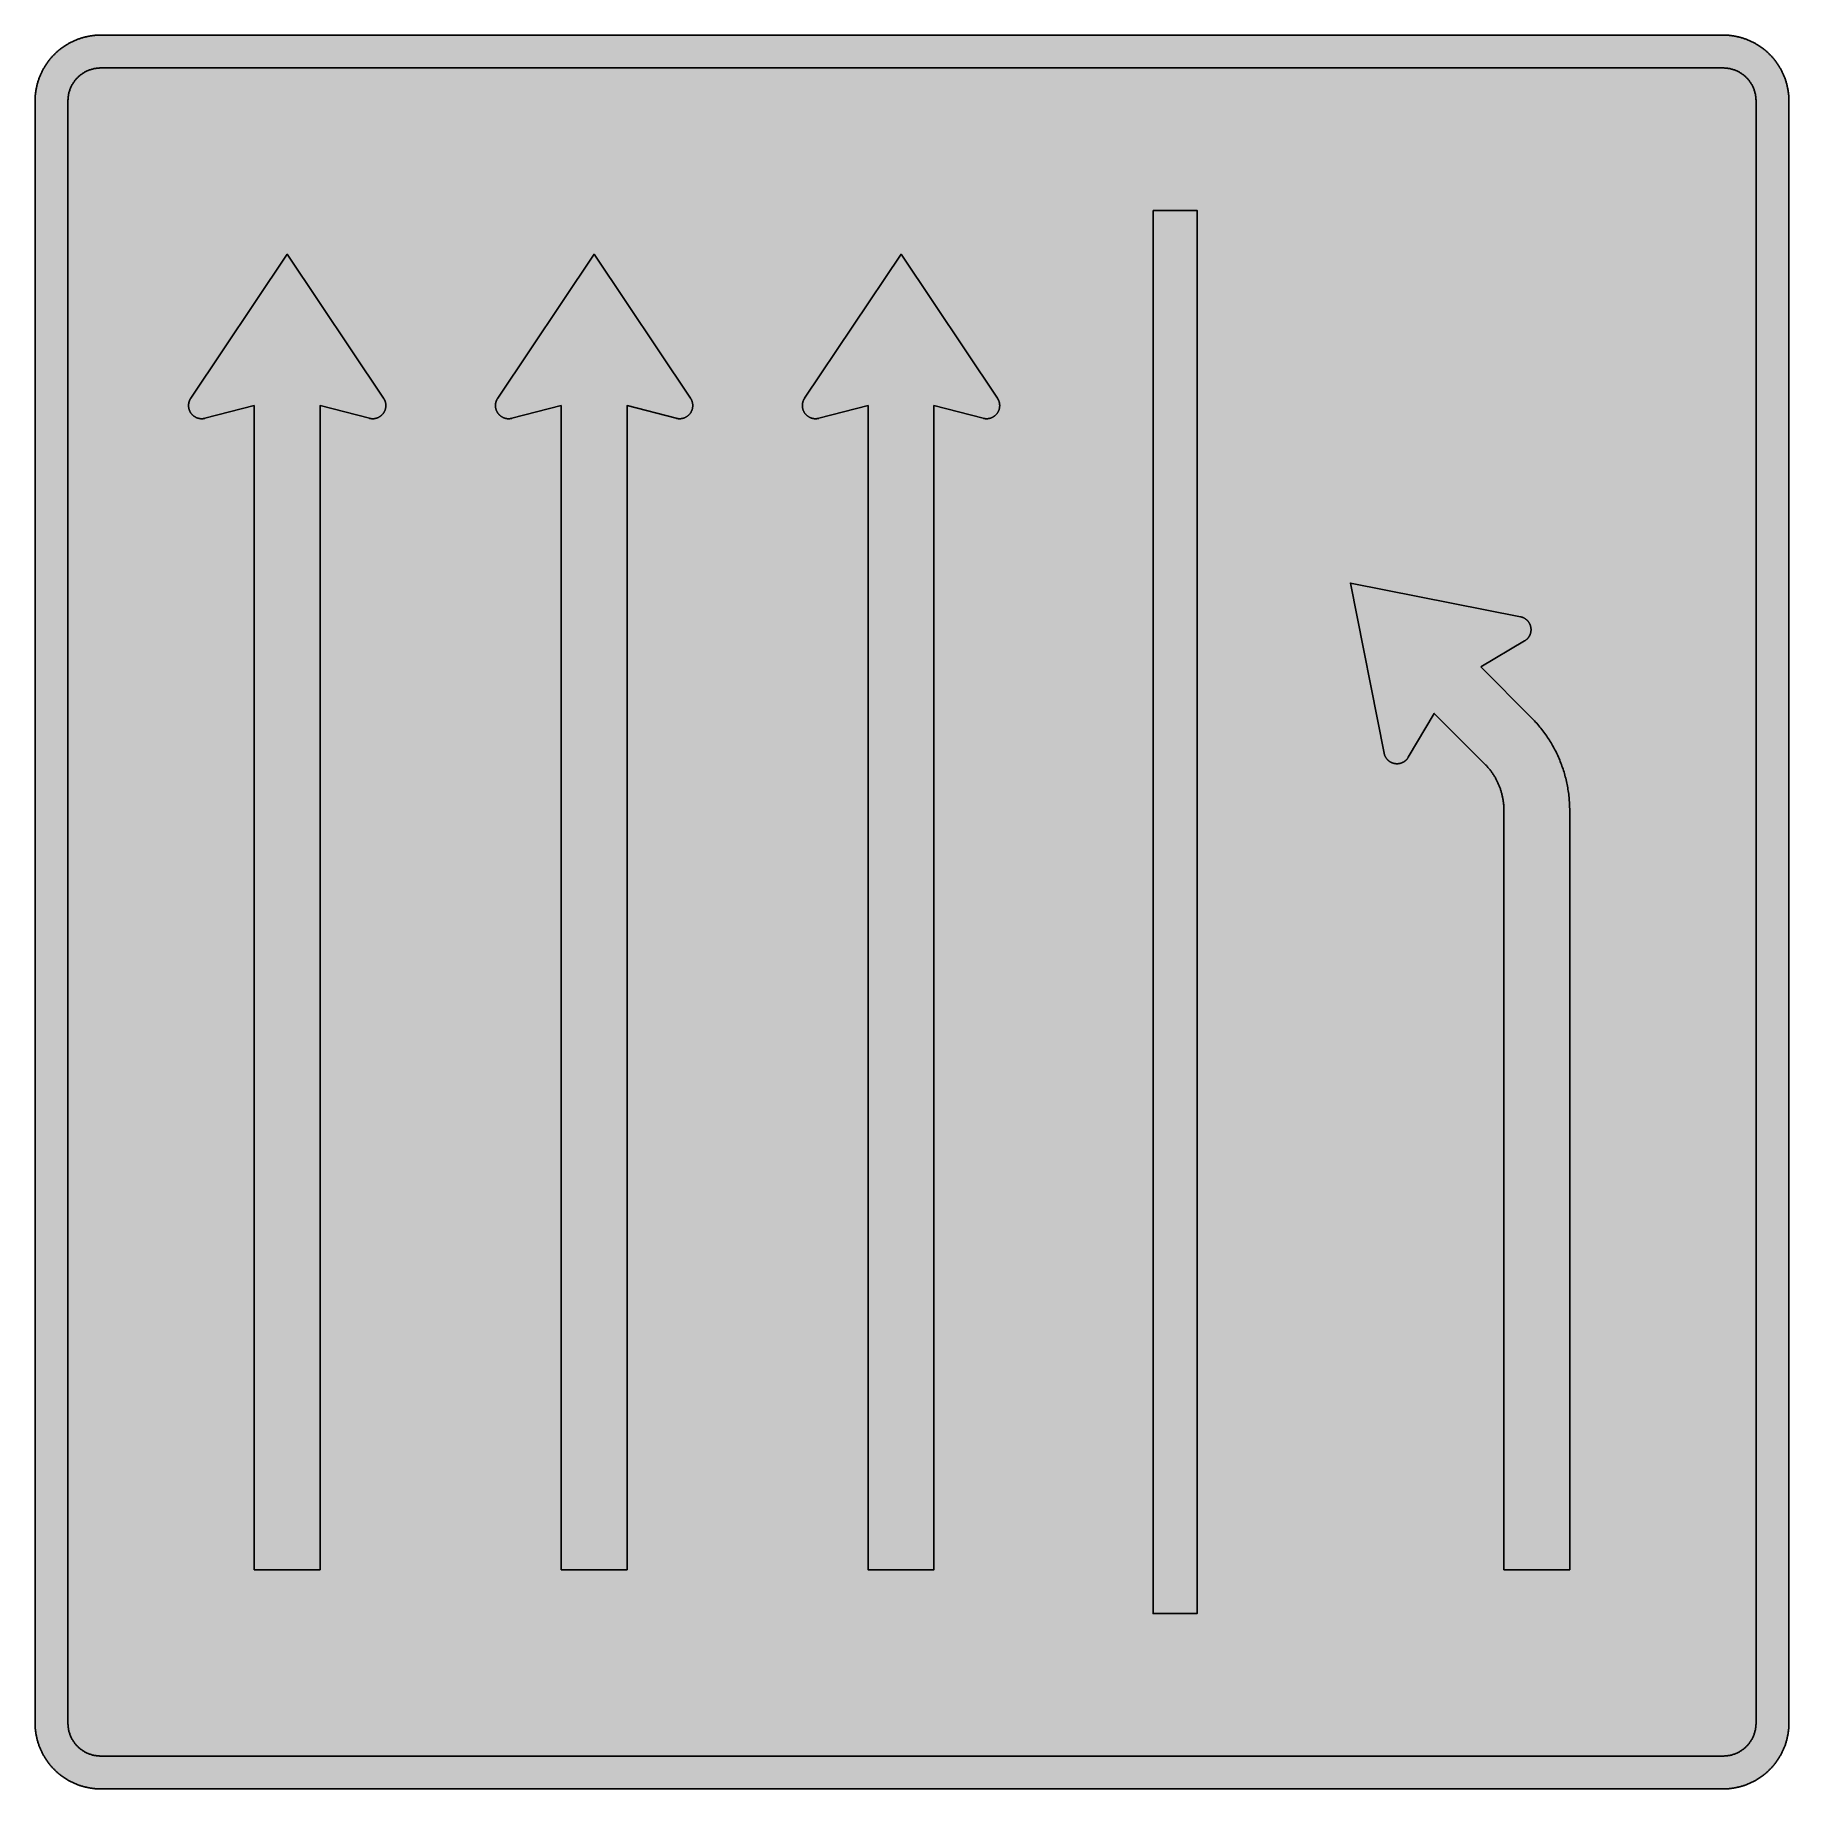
# Model space of a CAD drawing. Header units: millimetres. Extents: x 0 to 564, y 0 to 564.
import ezdxf

# ---------------------------------------------------------------- set-up
doc = ezdxf.new("R2010")
doc.units = ezdxf.units.MM

msp = doc.modelspace()

# ---------------------------------------------------------------- hatches: boundary and pattern name
for color, points in [(254, [(21.2189, 0.0537), (20.955, 0.0533), (20.6934, 0.0584), (20.4292, 0.066), (20.1676, 0.0787), (19.906, 0.094), (19.6469, 0.1118), (19.3853, 0.1321), (19.1262, 0.1549), (18.8671, 0.1829), (18.608, 0.2134), (18.349, 0.2464), (18.0924, 0.2845), (17.8359, 0.3251), (17.5793, 0.3683), (17.3253, 0.414), (17.0688, 0.4623), (16.8148, 0.5156), (16.5633, 0.5715), (16.3093, 0.6299), (16.0579, 0.6909), (15.809, 0.7544), (15.56, 0.823), (15.3111, 0.8941), (15.0622, 0.9677), (14.8158, 1.0439), (14.5694, 1.1227), (14.3256, 1.2065), (14.0818, 1.2903), (13.8379, 1.3792), (13.5966, 1.4707), (13.3579, 1.5672), (13.1191, 1.6637), (12.8803, 1.7628), (12.6441, 1.8669), (12.4079, 1.9736), (12.1742, 2.0803), (11.9405, 2.192), (11.7094, 2.3089), (11.4808, 2.4257), (11.2522, 2.5451), (11.0236, 2.6695), (10.7975, 2.794), (10.574, 2.9235), (10.3505, 3.0556), (10.1295, 3.1877), (9.9111, 3.3249), (9.6926, 3.4646), (9.4742, 3.6068), (9.2608, 3.7541), (9.0475, 3.9014), (8.8341, 4.0513), (8.6258, 4.2037), (8.4176, 4.3612), (8.2118, 4.5187), (8.0061, 4.6812), (7.8029, 4.8438), (7.6022, 5.0114), (7.4041, 5.1816), (7.206, 5.3518), (7.0129, 5.527), (6.8174, 5.7048), (6.6269, 5.8826), (6.4389, 6.0655), (6.2509, 6.2509), (6.0655, 6.4389), (5.8852, 6.6269), (5.7048, 6.8174), (5.527, 7.0104), (5.3518, 7.206), (5.1816, 7.4041), (5.0114, 7.6022), (4.8463, 7.8029), (4.6812, 8.0061), (4.5187, 8.2118), (4.3612, 8.4176), (4.2062, 8.6258), (4.0513, 8.8341), (3.9014, 9.0475), (3.7541, 9.2608), (3.6068, 9.4742), (3.4646, 9.6926), (3.3249, 9.9085), (3.1877, 10.1295), (3.0556, 10.3505), (2.9235, 10.574), (2.794, 10.7975), (2.6695, 11.0236), (2.5451, 11.2522), (2.4257, 11.4808), (2.3063, 11.7094), (2.192, 11.9405), (2.0803, 12.1742), (1.971, 12.4079), (1.8669, 12.6441), (1.7628, 12.8803), (1.6637, 13.1191), (1.5646, 13.3579), (1.4707, 13.5966), (1.3792, 13.8379), (1.2903, 14.0818), (1.2065, 14.3256), (1.1227, 14.5694), (1.0439, 14.8158), (0.9652, 15.0622), (0.8915, 15.3111), (0.823, 15.56), (0.7544, 15.809), (0.6883, 16.0604), (0.6274, 16.3119), (0.569, 16.5633), (0.5131, 16.8148), (0.4623, 17.0688), (0.4115, 17.3253), (0.3658, 17.5793), (0.3226, 17.8359), (0.2819, 18.0924), (0.2464, 18.3515), (0.2134, 18.608), (0.1829, 18.8671), (0.1549, 19.1262), (0.1295, 19.3878), (0.1092, 19.6469), (0.0914, 19.9085), (0.0762, 20.1701), (0.066, 20.4318), (0.0584, 20.6934), (0.0533, 20.955), (0.0508, 21.2192), (0.0522, 543.3314), (0.0533, 543.593), (0.0584, 543.8546), (0.066, 544.1188), (0.0762, 544.3804), (0.0914, 544.642), (0.1092, 544.9011), (0.1295, 545.1627), (0.1549, 545.4218), (0.1829, 545.6809), (0.2134, 545.94), (0.2464, 546.1991), (0.2819, 546.4556), (0.3226, 546.7121), (0.3658, 546.9687), (0.4115, 547.2227), (0.4623, 547.4792), (0.5131, 547.7332), (0.569, 547.9847), (0.6274, 548.2387), (0.6883, 548.4876), (0.7544, 548.7391), (0.823, 548.988), (0.8915, 549.2369), (0.9652, 549.4858), (1.0439, 549.7322), (1.1227, 549.9786), (1.2065, 550.2224), (1.2903, 550.4663), (1.3792, 550.7076), (1.4707, 550.9489), (1.5646, 551.1902), (1.6637, 551.4289), (1.7628, 551.6677), (1.8669, 551.9039), (1.971, 552.1401), (2.0803, 552.3738), (2.192, 552.6049), (2.3063, 552.8386), (2.4257, 553.0672), (2.5451, 553.2958), (2.6695, 553.5244), (2.794, 553.7505), (2.9235, 553.974), (3.0556, 554.1975), (3.1877, 554.4185), (3.3249, 554.6369), (3.4646, 554.8554), (3.6068, 555.0738), (3.7541, 555.2872), (3.9014, 555.5005), (4.0513, 555.7114), (4.2062, 555.9222), (4.3612, 556.1305), (4.5187, 556.3362), (4.6812, 556.5419), (4.8463, 556.7451), (5.0114, 556.9458), (5.1816, 557.1439), (5.3518, 557.342), (5.527, 557.5351), (5.7048, 557.7281), (5.8852, 557.9212), (6.0655, 558.1091), (6.2509, 558.2971), (6.4389, 558.4825), (6.6269, 558.6628), (6.8174, 558.8432), (7.0129, 559.021), (7.206, 559.1937), (7.4041, 559.3664), (7.6022, 559.5366), (7.8029, 559.7017), (8.0061, 559.8668), (8.2118, 560.0268), (8.4176, 560.1868), (8.6258, 560.3418), (8.8341, 560.4967), (9.0475, 560.6466), (9.2608, 560.7939), (9.4742, 560.9387), (9.6926, 561.0835), (9.9111, 561.2232), (10.1295, 561.3603), (10.3505, 561.4924), (10.574, 561.6245), (10.7975, 561.754), (11.0236, 561.8785), (11.2522, 562.0029), (11.4808, 562.1223), (11.7094, 562.2392), (11.9405, 562.356), (12.1742, 562.4678), (12.4079, 562.5744), (12.6441, 562.6811), (12.8803, 562.7853), (13.1191, 562.8843), (13.3579, 562.9834), (13.5966, 563.0774), (13.8379, 563.1688), (14.0818, 563.2577), (14.3256, 563.3415), (14.5694, 563.4253), (14.8158, 563.5041), (15.0622, 563.5803), (15.3111, 563.6539), (15.56, 563.7251), (15.809, 563.7936), (16.0579, 563.8571), (16.3093, 563.9206), (16.5633, 563.9791), (16.8148, 564.0349), (17.0688, 564.0857), (17.3253, 564.1365), (17.5793, 564.1823), (17.8359, 564.2254), (18.0924, 564.2635), (18.349, 564.3016), (18.608, 564.3347), (18.8671, 564.3651), (19.1262, 564.3931), (19.3853, 564.4185), (19.6469, 564.4388), (19.906, 564.4566), (20.1676, 564.4718), (20.4292, 564.482), (20.6934, 564.4896), (20.955, 564.4947), (21.2166, 564.4972), (543.33, 564.4981), (543.5905, 564.4947), (543.8546, 564.4896), (544.1163, 564.482), (544.3779, 564.4718), (544.6395, 564.4566), (544.9011, 564.4388), (545.1602, 564.4185), (545.4218, 564.3931), (545.6809, 564.3651), (545.94, 564.3347), (546.1965, 564.3016), (546.4556, 564.2635), (546.7121, 564.2254), (546.9687, 564.1823), (547.2227, 564.1365), (547.4767, 564.0857), (547.7307, 564.0349), (547.9847, 563.9791), (548.2361, 563.9206), (548.4876, 563.8571), (548.7391, 563.7936), (548.988, 563.7251), (549.2369, 563.6539), (549.4858, 563.5803), (549.7322, 563.5041), (549.9786, 563.4253), (550.2224, 563.3415), (550.4663, 563.2577), (550.7076, 563.1688), (550.9489, 563.0774), (551.1902, 562.9834), (551.4289, 562.8843), (551.6677, 562.7853), (551.9039, 562.6811), (552.1401, 562.5744), (552.3738, 562.4678), (552.6075, 562.356), (552.8386, 562.2392), (553.0672, 562.1223), (553.2958, 562.0029), (553.5244, 561.8785), (553.7505, 561.754), (553.974, 561.6245), (554.1975, 561.4924), (554.4185, 561.3603), (554.6369, 561.2232), (554.8554, 561.0835), (555.0738, 560.9387), (555.2872, 560.7939), (555.5005, 560.6466), (555.7139, 560.4967), (555.9222, 560.3418), (556.1305, 560.1868), (556.3362, 560.0268), (556.5419, 559.8668), (556.7451, 559.7017), (556.9458, 559.5366), (557.1439, 559.3664), (557.342, 559.1937), (557.5376, 559.021), (557.7307, 558.8432), (557.9212, 558.6628), (558.1091, 558.4825), (558.2971, 558.2971), (558.4825, 558.1091), (558.6628, 557.9212), (558.8432, 557.7281), (559.021, 557.5351), (559.1962, 557.342), (559.3664, 557.1439), (559.5366, 556.9458), (559.7017, 556.7451), (559.8668, 556.5419), (560.0294, 556.3362), (560.1868, 556.1305), (560.3418, 555.9222), (560.4967, 555.7114), (560.6466, 555.5005), (560.7939, 555.2872), (560.9387, 555.0738), (561.0835, 554.8554), (561.2232, 554.6369), (561.3603, 554.4185), (561.4924, 554.1975), (561.6245, 553.974), (561.754, 553.7505), (561.8785, 553.5244), (562.0029, 553.2958), (562.1223, 553.0672), (562.2392, 552.8386), (562.3535, 552.6049), (562.4652, 552.3738), (562.5744, 552.1401), (562.6811, 551.9039), (562.7853, 551.6677), (562.8843, 551.4289), (562.9808, 551.1902), (563.0774, 550.9489), (563.1688, 550.7076), (563.2552, 550.4663), (563.3415, 550.2224), (563.4253, 549.9786), (563.5041, 549.7322), (563.5803, 549.4858), (563.6539, 549.2369), (563.7251, 548.988), (563.7936, 548.7391), (563.8571, 548.4876), (563.9181, 548.2387), (563.9765, 547.9847), (564.0324, 547.7332), (564.0857, 547.4792), (564.134, 547.2227), (564.1797, 546.9687), (564.2229, 546.7121), (564.2635, 546.4556), (564.2991, 546.1991), (564.3347, 545.94), (564.3651, 545.6809), (564.3931, 545.4218), (564.4159, 545.1627), (564.4363, 544.9011), (564.454, 544.642), (564.4693, 544.3804), (564.482, 544.1188), (564.4896, 543.8546), (564.4947, 543.593), (564.4947, 543.3314), (564.4966, 21.2203), (564.4947, 20.955), (564.4896, 20.6934), (564.482, 20.4318), (564.4693, 20.1701), (564.454, 19.9085), (564.4363, 19.6469), (564.4159, 19.3878), (564.3931, 19.1262), (564.3651, 18.8671), (564.3347, 18.608), (564.2991, 18.3515), (564.2635, 18.0924), (564.2229, 17.8359), (564.1797, 17.5793), (564.134, 17.3253), (564.0857, 17.0688), (564.0324, 16.8148), (563.9765, 16.5633), (563.9181, 16.3119), (563.8571, 16.0604), (563.7936, 15.809), (563.7251, 15.56), (563.6539, 15.3111), (563.5803, 15.0622), (563.5041, 14.8158), (563.4253, 14.5694), (563.3415, 14.3256), (563.2552, 14.0818), (563.1688, 13.8379), (563.0774, 13.5966), (562.9808, 13.3579), (562.8843, 13.1191), (562.7853, 12.8803), (562.6811, 12.6441), (562.5744, 12.4079), (562.4652, 12.1742), (562.3535, 11.9405), (562.2392, 11.7094), (562.1223, 11.4808), (562.0029, 11.2522), (561.8785, 11.0236), (561.754, 10.7975), (561.6245, 10.574), (561.4924, 10.3505), (561.3603, 10.1295), (561.2232, 9.9085), (561.0835, 9.6926), (560.9387, 9.4742), (560.7939, 9.2608), (560.6466, 9.0475), (560.4967, 8.8341), (560.3418, 8.6258), (560.1868, 8.4176), (560.0294, 8.2118), (559.8668, 8.0061), (559.7017, 7.8029), (559.5366, 7.6022), (559.3664, 7.4041), (559.1962, 7.206), (559.021, 7.0104), (558.8432, 6.8174), (558.6628, 6.6269), (558.4825, 6.4389), (558.2971, 6.2509), (558.1091, 6.0655), (557.9212, 5.8826), (557.7307, 5.7048), (557.5376, 5.527), (557.342, 5.3518), (557.1439, 5.1816), (556.9458, 5.0114), (556.7451, 4.8438), (556.5419, 4.6812), (556.3362, 4.5187), (556.1305, 4.3612), (555.9222, 4.2037), (555.7139, 4.0513), (555.5005, 3.9014), (555.2872, 3.7541), (555.0738, 3.6068), (554.8554, 3.4646), (554.6369, 3.3249), (554.4185, 3.1877), (554.1975, 3.0556), (553.974, 2.9235), (553.7505, 2.794), (553.5244, 2.6695), (553.2958, 2.5451), (553.0672, 2.4257), (552.8386, 2.3089), (552.6075, 2.192), (552.3738, 2.0803), (552.1401, 1.9736), (551.9039, 1.8669), (551.6677, 1.7628), (551.4289, 1.6637), (551.1902, 1.5672), (550.9489, 1.4707), (550.7076, 1.3792), (550.4663, 1.2903), (550.2224, 1.2065), (549.9786, 1.1227), (549.7322, 1.0439), (549.4858, 0.9677), (549.2369, 0.8941), (548.988, 0.823), (548.7391, 0.7544), (548.4876, 0.6909), (548.2361, 0.6299), (547.9847, 0.5715), (547.7307, 0.5156), (547.4767, 0.4623), (547.2227, 0.414), (546.9687, 0.3683), (546.7121, 0.3251), (546.4556, 0.2845), (546.1965, 0.2464), (545.94, 0.2134), (545.6809, 0.1829), (545.4218, 0.1549), (545.1602, 0.1321), (544.9011, 0.1118), (544.6395, 0.094), (544.3779, 0.0787), (544.1163, 0.066), (543.8546, 0.0584), (543.5905, 0.0533), (543.3289, 0.0533)]), (144, [(21.2189, 10.637), (20.9448, 10.6401), (20.6731, 10.6502), (20.4038, 10.6655), (20.1346, 10.6909), (19.8704, 10.7213), (19.6063, 10.7569), (19.3446, 10.8001), (19.0856, 10.8509), (18.829, 10.9068), (18.5725, 10.9677), (18.321, 11.0363), (18.0696, 11.1125), (17.8232, 11.1912), (17.5793, 11.2776), (17.338, 11.369), (17.0993, 11.4681), (16.8631, 11.5697), (16.6294, 11.6789), (16.4008, 11.7932), (16.1722, 11.9126), (15.9512, 12.0371), (15.7302, 12.1666), (15.5143, 12.3038), (15.301, 12.4435), (15.0927, 12.5882), (14.8869, 12.7381), (14.6837, 12.893), (14.4856, 13.0531), (14.2926, 13.2156), (14.1021, 13.3858), (13.9167, 13.5585), (13.7338, 13.7363), (13.556, 13.9167), (13.3833, 14.1021), (13.2156, 14.2926), (13.0505, 14.4856), (12.893, 14.6837), (12.7381, 14.8869), (12.5882, 15.0927), (12.4409, 15.301), (12.3012, 15.5143), (12.1666, 15.7302), (12.0371, 15.9512), (11.9126, 16.1747), (11.7932, 16.4008), (11.6789, 16.6294), (11.5697, 16.8631), (11.4656, 17.0993), (11.369, 17.338), (11.2776, 17.5793), (11.1912, 17.8232), (11.11, 18.0721), (11.0363, 18.321), (10.9677, 18.575), (10.9042, 18.829), (10.8483, 19.0856), (10.8001, 19.3446), (10.7569, 19.6063), (10.7188, 19.8704), (10.6883, 20.1371), (10.6655, 20.4038), (10.6477, 20.6756), (10.6375, 20.9448), (10.635, 21.2192), (10.6355, 543.3314), (10.6375, 543.6032), (10.6477, 543.875), (10.6655, 544.1442), (10.6883, 544.4109), (10.7188, 544.6776), (10.7569, 544.9418), (10.8001, 545.2034), (10.8483, 545.4625), (10.9042, 545.719), (10.9677, 545.9755), (11.0363, 546.227), (11.11, 546.4759), (11.1912, 546.7248), (11.2776, 546.9687), (11.369, 547.21), (11.4656, 547.4487), (11.5697, 547.685), (11.6789, 547.9186), (11.7932, 548.1472), (11.9126, 548.3733), (12.0371, 548.5968), (12.1666, 548.8178), (12.3012, 549.0337), (12.4409, 549.2471), (12.5882, 549.4553), (12.7381, 549.6611), (12.893, 549.8643), (13.0505, 550.0624), (13.2156, 550.2554), (13.3833, 550.4459), (13.556, 550.6314), (13.7338, 550.8142), (13.9167, 550.9895), (14.1021, 551.1648), (14.2926, 551.3324), (14.4856, 551.4975), (14.6837, 551.655), (14.8869, 551.8099), (15.0927, 551.9598), (15.301, 552.1046), (15.5143, 552.2468), (15.7302, 552.3814), (15.9512, 552.511), (16.1722, 552.6354), (16.4008, 552.7548), (16.6294, 552.8691), (16.8631, 552.9783), (17.0993, 553.0825), (17.338, 553.179), (17.5793, 553.2704), (17.8232, 553.3568), (18.0696, 553.4381), (18.321, 553.5117), (18.5725, 553.5803), (18.829, 553.6413), (19.0856, 553.6997), (19.3446, 553.7479), (19.6063, 553.7911), (19.8704, 553.8292), (20.1346, 553.8597), (20.4038, 553.8826), (20.6731, 553.9003), (20.9448, 553.9105), (21.2166, 553.913), (543.33, 553.9148), (543.6006, 553.9105), (543.8724, 553.9003), (544.1442, 553.8826), (544.4109, 553.8597), (544.6776, 553.8292), (544.9418, 553.7911), (545.2034, 553.7479), (545.4625, 553.6997), (545.719, 553.6413), (545.973, 553.5803), (546.227, 553.5117), (546.4759, 553.4381), (546.7223, 553.3568), (546.9687, 553.2704), (547.21, 553.179), (547.4487, 553.0825), (547.685, 552.9783), (547.9186, 552.8691), (548.1472, 552.7548), (548.3733, 552.6354), (548.5968, 552.511), (548.8178, 552.3814), (549.0337, 552.2468), (549.2471, 552.1046), (549.4553, 551.9598), (549.6611, 551.8099), (549.8643, 551.655), (550.0599, 551.4975), (550.2554, 551.3324), (550.4459, 551.1648), (550.6314, 550.9895), (550.8117, 550.8142), (550.9895, 550.6314), (551.1622, 550.4459), (551.3324, 550.2554), (551.495, 550.0624), (551.655, 549.8643), (551.8099, 549.6611), (551.9598, 549.4553), (552.1046, 549.2471), (552.2443, 549.0337), (552.3789, 548.8178), (552.511, 548.5968), (552.6354, 548.3733), (552.7548, 548.1472), (552.8691, 547.9186), (552.9783, 547.685), (553.0799, 547.4487), (553.179, 547.21), (553.2704, 546.9687), (553.3568, 546.7248), (553.4355, 546.4759), (553.5117, 546.227), (553.5778, 545.9755), (553.6413, 545.719), (553.6971, 545.4625), (553.7479, 545.2034), (553.7911, 544.9418), (553.8267, 544.6776), (553.8572, 544.4109), (553.88, 544.1442), (553.8978, 543.875), (553.908, 543.6032), (553.913, 543.3314), (553.9133, 21.2203), (553.908, 20.9448), (553.8978, 20.6756), (553.88, 20.4038), (553.8572, 20.1371), (553.8267, 19.8704), (553.7911, 19.6063), (553.7479, 19.3446), (553.6971, 19.0856), (553.6413, 18.829), (553.5778, 18.575), (553.5117, 18.321), (553.4355, 18.0721), (553.3568, 17.8232), (553.2704, 17.5793), (553.179, 17.338), (553.0799, 17.0993), (552.9783, 16.8631), (552.8691, 16.6294), (552.7548, 16.4008), (552.6354, 16.1747), (552.511, 15.9512), (552.3789, 15.7302), (552.2443, 15.5143), (552.1046, 15.301), (551.9598, 15.0927), (551.8099, 14.8869), (551.655, 14.6837), (551.495, 14.4856), (551.3324, 14.2926), (551.1622, 14.1021), (550.9895, 13.9167), (550.8117, 13.7363), (550.6314, 13.5585), (550.4459, 13.3858), (550.2554, 13.2156), (550.0599, 13.0531), (549.8643, 12.893), (549.6611, 12.7381), (549.4553, 12.5882), (549.2471, 12.4435), (549.0337, 12.3038), (548.8178, 12.1666), (548.5968, 12.0371), (548.3733, 11.9126), (548.1472, 11.7932), (547.9186, 11.6789), (547.685, 11.5697), (547.4487, 11.4681), (547.21, 11.369), (546.9687, 11.2776), (546.7223, 11.1912), (546.4759, 11.1125), (546.227, 11.0363), (545.973, 10.9677), (545.719, 10.9068), (545.4625, 10.8509), (545.2034, 10.8001), (544.9418, 10.7569), (544.6776, 10.7213), (544.4109, 10.6909), (544.1442, 10.6655), (543.8724, 10.6502), (543.6006, 10.6401), (543.3289, 10.635)]), (254, [(359.8855, 508.0536), (373.9967, 508.0536), (373.9967, 56.4981), (359.8855, 56.4981)]), (254, [(70.6078, 445.2592), (54.7328, 441.1592), (54.7141, 441.1548), (54.6989, 441.1497), (54.6837, 441.1447), (54.6659, 441.1421), (54.6506, 441.137), (54.6354, 441.1345), (54.6176, 441.1294), (54.6024, 441.1269), (54.5846, 441.1218), (54.5694, 441.1193), (54.5541, 441.1167), (54.5363, 441.1116), (54.5211, 441.1091), (54.5033, 441.1066), (54.4881, 441.1015), (54.4703, 441.0989), (54.4551, 441.0964), (54.4373, 441.0939), (54.422, 441.0913), (54.4068, 441.0862), (54.389, 441.0837), (54.3738, 441.0812), (54.356, 441.0786), (54.3408, 441.0761), (54.323, 441.0735), (54.3077, 441.071), (54.29, 441.0685), (54.2747, 441.0659), (54.2569, 441.0634), (54.2417, 441.0608), (54.2239, 441.0608), (54.2087, 441.0583), (54.1909, 441.0558), (54.1757, 441.0532), (54.1579, 441.0507), (54.1401, 441.0507), (54.1249, 441.0481), (54.1071, 441.0456), (54.0918, 441.0456), (54.0741, 441.0431), (54.0588, 441.0405), (54.041, 441.0405), (54.0258, 441.038), (54.008, 441.038), (53.9902, 441.0354), (53.975, 441.0354), (53.9572, 441.0329), (53.942, 441.0329), (53.9242, 441.0329), (53.909, 441.0304), (53.8912, 441.0304), (53.8734, 441.0304), (53.8582, 441.0278), (53.8404, 441.0278), (53.8251, 441.0278), (53.8074, 441.0278), (53.7896, 441.0253), (53.7743, 441.0253), (53.7566, 441.0253), (53.7413, 441.0253), (53.7235, 441.0253), (53.7058, 441.0253), (53.6905, 441.0253), (53.6727, 441.0253), (53.5635, 441.0253), (53.4543, 441.0304), (53.3476, 441.038), (53.2409, 441.0456), (53.1343, 441.0583), (53.0276, 441.0735), (52.9234, 441.0913), (52.8193, 441.1116), (52.7177, 441.132), (52.6161, 441.1574), (52.5145, 441.1853), (52.4154, 441.2158), (52.3164, 441.2463), (52.2173, 441.2818), (52.1208, 441.3174), (52.0268, 441.358), (51.9303, 441.3987), (51.8389, 441.4418), (51.7474, 441.4876), (51.656, 441.5358), (51.5671, 441.5841), (51.4782, 441.6374), (51.3918, 441.6908), (51.3055, 441.7466), (51.2216, 441.8051), (51.1404, 441.866), (51.0591, 441.927), (50.9803, 441.9905), (50.9041, 442.0565), (50.8279, 442.1251), (50.7517, 442.1937), (50.6806, 442.2648), (50.6095, 442.3359), (50.5409, 442.4121), (50.4723, 442.4883), (50.4063, 442.5645), (50.3428, 442.6433), (50.2818, 442.7245), (50.2209, 442.8058), (50.1625, 442.8896), (50.1066, 442.976), (50.0532, 443.0624), (49.9999, 443.1513), (49.9516, 443.2402), (49.9034, 443.3316), (49.8577, 443.423), (49.8145, 443.5145), (49.7738, 443.611), (49.7332, 443.705), (49.6976, 443.8015), (49.6621, 443.9006), (49.6291, 443.9996), (49.6011, 444.0987), (49.5732, 444.2003), (49.5478, 444.3019), (49.5249, 444.4035), (49.5071, 444.5076), (49.4894, 444.6143), (49.4741, 444.7184), (49.4614, 444.8251), (49.4513, 444.9318), (49.4462, 445.041), (49.4411, 445.1477), (49.4386, 445.2569), (49.4411, 445.2976), (49.4411, 445.3357), (49.4411, 445.3763), (49.4436, 445.4144), (49.4436, 445.455), (49.4462, 445.4931), (49.4487, 445.5312), (49.4513, 445.5719), (49.4538, 445.61), (49.4589, 445.6481), (49.4614, 445.6887), (49.4665, 445.7268), (49.4716, 445.7649), (49.4741, 445.803), (49.4817, 445.8437), (49.4868, 445.8818), (49.4919, 445.9199), (49.4995, 445.958), (49.5046, 445.9961), (49.5122, 446.0342), (49.5198, 446.0723), (49.5275, 446.1104), (49.5351, 446.1485), (49.5427, 446.1866), (49.5529, 446.2247), (49.5605, 446.2628), (49.5706, 446.3009), (49.5808, 446.339), (49.591, 446.3771), (49.6011, 446.4126), (49.6113, 446.4507), (49.624, 446.4888), (49.6341, 446.5244), (49.6468, 446.5625), (49.6595, 446.598), (49.6722, 446.6361), (49.6849, 446.6717), (49.6976, 446.7098), (49.7103, 446.7454), (49.7256, 446.7835), (49.7383, 446.819), (49.7535, 446.8546), (49.7688, 446.8901), (49.784, 446.9257), (49.7992, 446.9613), (49.8145, 446.9968), (49.8297, 447.0324), (49.8475, 447.0679), (49.8653, 447.1035), (49.8805, 447.1391), (49.8983, 447.1746), (49.9161, 447.2076), (49.9364, 447.2432), (49.9542, 447.2762), (49.972, 447.3118), (49.9923, 447.3448), (50.0101, 447.3804), (50.0304, 447.4134), (50.0507, 447.4464), (50.071, 447.4794), (50.0913, 447.515), (50.1142, 447.548), (50.1345, 447.581), (50.1574, 447.6115), (81.1911, 493.9425), (112.226, 447.614), (112.2477, 447.581), (112.268, 447.548), (112.2883, 447.515), (112.3086, 447.4794), (112.329, 447.4464), (112.3493, 447.4134), (112.3696, 447.3804), (112.3899, 447.3448), (112.4077, 447.3118), (112.428, 447.2762), (112.4458, 447.2432), (112.4636, 447.2076), (112.4814, 447.1746), (112.4991, 447.1391), (112.5169, 447.1035), (112.5347, 447.0679), (112.5499, 447.0324), (112.5652, 446.9968), (112.583, 446.9613), (112.5982, 446.9257), (112.6134, 446.8901), (112.6287, 446.8546), (112.6414, 446.819), (112.6566, 446.7835), (112.6693, 446.7454), (112.6846, 446.7098), (112.6973, 446.6717), (112.71, 446.6361), (112.7227, 446.598), (112.7354, 446.5625), (112.7455, 446.5244), (112.7582, 446.4888), (112.7684, 446.4507), (112.7785, 446.4126), (112.7887, 446.3771), (112.7989, 446.339), (112.809, 446.3009), (112.8192, 446.2628), (112.8268, 446.2247), (112.837, 446.1866), (112.8446, 446.1485), (112.8522, 446.1104), (112.8598, 446.0723), (112.8674, 446.0342), (112.8751, 445.9961), (112.8827, 445.958), (112.8878, 445.9199), (112.8928, 445.8818), (112.9005, 445.8437), (112.9055, 445.803), (112.9106, 445.7649), (112.9132, 445.7268), (112.9182, 445.6887), (112.9208, 445.6481), (112.9259, 445.61), (112.9284, 445.5719), (112.9309, 445.5312), (112.9335, 445.4931), (112.936, 445.455), (112.936, 445.4144), (112.9386, 445.3763), (112.9386, 445.3357), (112.9386, 445.2976), (112.9411, 445.2569), (112.9386, 445.1477), (112.9335, 445.041), (112.9284, 444.9318), (112.9182, 444.8251), (112.9055, 444.7184), (112.8903, 444.6143), (112.8725, 444.5076), (112.8547, 444.4035), (112.8319, 444.3019), (112.8065, 444.2003), (112.7785, 444.0987), (112.7506, 443.9996), (112.7176, 443.9006), (112.682, 443.8015), (112.6465, 443.705), (112.6084, 443.611), (112.5652, 443.5145), (112.522, 443.423), (112.4763, 443.3316), (112.428, 443.2402), (112.3798, 443.1513), (112.3264, 443.0624), (112.2731, 442.976), (112.2172, 442.8896), (112.1588, 442.8058), (112.0978, 442.7245), (112.0369, 442.6433), (111.9734, 442.5645), (111.9073, 442.4883), (111.8413, 442.4121), (111.7702, 442.3359), (111.699, 442.2648), (111.6279, 442.1937), (111.5543, 442.1251), (111.4781, 442.0565), (111.3993, 441.9905), (111.3206, 441.927), (111.2393, 441.866), (111.158, 441.8051), (111.0742, 441.7466), (110.9878, 441.6908), (110.9015, 441.6374), (110.8151, 441.5841), (110.7237, 441.5358), (110.6348, 441.4876), (110.5408, 441.4418), (110.4494, 441.3987), (110.3554, 441.358), (110.2589, 441.3174), (110.1623, 441.2818), (110.0633, 441.2463), (109.9668, 441.2158), (109.8652, 441.1853), (109.7636, 441.1574), (109.662, 441.132), (109.5604, 441.1116), (109.4562, 441.0913), (109.3521, 441.0735), (109.2454, 441.0583), (109.1387, 441.0456), (109.032, 441.038), (108.9254, 441.0304), (108.8161, 441.0253), (108.7069, 441.0253), (108.6891, 441.0253), (108.6739, 441.0253), (108.6561, 441.0253), (108.6409, 441.0253), (108.6231, 441.0253), (108.6053, 441.0253), (108.5901, 441.0253), (108.5723, 441.0278), (108.5571, 441.0278), (108.5393, 441.0278), (108.5215, 441.0278), (108.5063, 441.0304), (108.4885, 441.0304), (108.4732, 441.0304), (108.4555, 441.0329), (108.4402, 441.0329), (108.4224, 441.0329), (108.4072, 441.0354), (108.3894, 441.0354), (108.3716, 441.038), (108.3564, 441.038), (108.3386, 441.0405), (108.3234, 441.0405), (108.3056, 441.0431), (108.2904, 441.0456), (108.2726, 441.0456), (108.2573, 441.0481), (108.2396, 441.0507), (108.2243, 441.0507), (108.2065, 441.0532), (108.1888, 441.0558), (108.1735, 441.0583), (108.1557, 441.0608), (108.1405, 441.0608), (108.1227, 441.0634), (108.1075, 441.0659), (108.0897, 441.0685), (108.0745, 441.071), (108.0567, 441.0735), (108.0414, 441.0761), (108.0237, 441.0786), (108.0084, 441.0812), (107.9906, 441.0837), (107.9754, 441.0862), (107.9576, 441.0913), (107.9424, 441.0939), (107.9246, 441.0964), (107.9094, 441.0989), (107.8941, 441.1015), (107.8763, 441.1066), (107.8611, 441.1091), (107.8433, 441.1116), (107.8281, 441.1167), (107.8103, 441.1193), (107.7951, 441.1218), (107.7773, 441.1269), (107.762, 441.1294), (107.7468, 441.1345), (107.729, 441.137), (107.7138, 441.1421), (107.696, 441.1447), (107.6808, 441.1497), (107.6655, 441.1548), (107.6477, 441.1574), (91.7744, 445.2592), (91.7744, 70.6092), (70.6078, 70.6092)]), (254, [(169.3855, 445.2592), (153.5105, 441.1592), (153.4922, 441.1548), (153.477, 441.1497), (153.4617, 441.1447), (153.4439, 441.1421), (153.4287, 441.137), (153.4109, 441.1345), (153.3957, 441.1294), (153.3804, 441.1269), (153.3627, 441.1218), (153.3474, 441.1193), (153.3296, 441.1167), (153.3144, 441.1116), (153.2992, 441.1091), (153.2814, 441.1066), (153.2661, 441.1015), (153.2484, 441.0989), (153.2331, 441.0964), (153.2153, 441.0939), (153.2001, 441.0913), (153.1823, 441.0862), (153.1671, 441.0837), (153.1493, 441.0812), (153.1341, 441.0786), (153.1188, 441.0761), (153.101, 441.0735), (153.0858, 441.071), (153.068, 441.0685), (153.0528, 441.0659), (153.035, 441.0634), (153.0198, 441.0608), (153.002, 441.0608), (152.9842, 441.0583), (152.969, 441.0558), (152.9512, 441.0532), (152.9359, 441.0507), (152.9182, 441.0507), (152.9029, 441.0481), (152.8851, 441.0456), (152.8699, 441.0456), (152.8521, 441.0431), (152.8369, 441.0405), (152.8191, 441.0405), (152.8013, 441.038), (152.7861, 441.038), (152.7683, 441.0354), (152.7531, 441.0354), (152.7353, 441.0329), (152.72, 441.0329), (152.7023, 441.0329), (152.6845, 441.0304), (152.6692, 441.0304), (152.6515, 441.0304), (152.6362, 441.0278), (152.6184, 441.0278), (152.6032, 441.0278), (152.5854, 441.0278), (152.5676, 441.0253), (152.5524, 441.0253), (152.5346, 441.0253), (152.5194, 441.0253), (152.5016, 441.0253), (152.4838, 441.0253), (152.4686, 441.0253), (152.4508, 441.0253), (152.3416, 441.0253), (152.2324, 441.0304), (152.1257, 441.038), (152.019, 441.0456), (151.9123, 441.0583), (151.8056, 441.0735), (151.7015, 441.0913), (151.5974, 441.1116), (151.4958, 441.132), (151.3942, 441.1574), (151.2926, 441.1853), (151.1935, 441.2158), (151.0944, 441.2463), (150.9954, 441.2818), (150.8989, 441.3174), (150.8023, 441.358), (150.7084, 441.3987), (150.6169, 441.4418), (150.5229, 441.4876), (150.434, 441.5358), (150.3451, 441.5841), (150.2562, 441.6374), (150.1699, 441.6908), (150.0835, 441.7466), (149.9997, 441.8051), (149.9184, 441.866), (149.8371, 441.927), (149.7584, 441.9905), (149.6797, 442.0565), (149.606, 442.1251), (149.5298, 442.1937), (149.4587, 442.2648), (149.3876, 442.3359), (149.3164, 442.4121), (149.2504, 442.4883), (149.1844, 442.5645), (149.1209, 442.6433), (149.0599, 442.7245), (148.9989, 442.8058), (148.9405, 442.8896), (148.8846, 442.976), (148.8313, 443.0624), (148.778, 443.1513), (148.7297, 443.2402), (148.6814, 443.3316), (148.6357, 443.423), (148.5925, 443.5145), (148.5494, 443.611), (148.5113, 443.705), (148.4757, 443.8015), (148.4401, 443.9006), (148.4071, 443.9996), (148.3792, 444.0987), (148.3512, 444.2003), (148.3258, 444.3019), (148.303, 444.4035), (148.2827, 444.5076), (148.2674, 444.6143), (148.2522, 444.7184), (148.2395, 444.8251), (148.2293, 444.9318), (148.2242, 445.041), (148.2192, 445.1477), (148.2166, 445.2569), (148.2166, 445.2976), (148.2192, 445.3357), (148.2192, 445.3763), (148.2217, 445.4144), (148.2217, 445.455), (148.2242, 445.4931), (148.2268, 445.5312), (148.2293, 445.5719), (148.2319, 445.61), (148.2369, 445.6481), (148.2395, 445.6887), (148.2446, 445.7268), (148.2471, 445.7649), (148.2522, 445.803), (148.2573, 445.8437), (148.2649, 445.8818), (148.27, 445.9199), (148.275, 445.958), (148.2827, 445.9961), (148.2903, 446.0342), (148.2979, 446.0723), (148.3055, 446.1104), (148.3131, 446.1485), (148.3208, 446.1866), (148.3309, 446.2247), (148.3385, 446.2628), (148.3487, 446.3009), (148.3589, 446.339), (148.369, 446.3771), (148.3792, 446.4126), (148.3893, 446.4507), (148.3995, 446.4888), (148.4122, 446.5244), (148.4249, 446.5625), (148.4351, 446.598), (148.4478, 446.6361), (148.4605, 446.6717), (148.4757, 446.7098), (148.4884, 446.7454), (148.5011, 446.7835), (148.5163, 446.819), (148.5316, 446.8546), (148.5468, 446.8901), (148.5621, 446.9257), (148.5773, 446.9613), (148.5925, 446.9968), (148.6078, 447.0324), (148.6256, 447.0679), (148.6433, 447.1035), (148.6586, 447.1391), (148.6764, 447.1746), (148.6941, 447.2076), (148.7119, 447.2432), (148.7322, 447.2762), (148.75, 447.3118), (148.7703, 447.3448), (148.7881, 447.3804), (148.8084, 447.4134), (148.8288, 447.4464), (148.8491, 447.4794), (148.8694, 447.515), (148.8923, 447.548), (148.9126, 447.581), (148.9354, 447.6115), (179.9689, 493.9425), (211.0038, 447.614), (211.0232, 447.581), (211.0461, 447.548), (211.0664, 447.515), (211.0867, 447.4794), (211.107, 447.4464), (211.1273, 447.4134), (211.1477, 447.3804), (211.168, 447.3448), (211.1858, 447.3118), (211.2061, 447.2762), (211.2239, 447.2432), (211.2416, 447.2076), (211.2594, 447.1746), (211.2772, 447.1391), (211.295, 447.1035), (211.3102, 447.0679), (211.328, 447.0324), (211.3432, 446.9968), (211.361, 446.9613), (211.3763, 446.9257), (211.3915, 446.8901), (211.4042, 446.8546), (211.4194, 446.819), (211.4347, 446.7835), (211.4474, 446.7454), (211.4626, 446.7098), (211.4753, 446.6717), (211.488, 446.6361), (211.5007, 446.598), (211.5109, 446.5625), (211.5236, 446.5244), (211.5363, 446.4888), (211.5464, 446.4507), (211.5566, 446.4126), (211.5668, 446.3771), (211.5769, 446.339), (211.5871, 446.3009), (211.5972, 446.2628), (211.6049, 446.2247), (211.615, 446.1866), (211.6226, 446.1485), (211.6303, 446.1104), (211.6379, 446.0723), (211.6455, 446.0342), (211.6531, 445.9961), (211.6582, 445.958), (211.6658, 445.9199), (211.6709, 445.8818), (211.676, 445.8437), (211.6811, 445.803), (211.6861, 445.7649), (211.6912, 445.7268), (211.6963, 445.6887), (211.6988, 445.6481), (211.7039, 445.61), (211.7065, 445.5719), (211.709, 445.5312), (211.7115, 445.4931), (211.7141, 445.455), (211.7141, 445.4144), (211.7166, 445.3763), (211.7166, 445.3357), (211.7166, 445.2976), (211.7166, 445.2569), (211.7166, 445.1477), (211.7115, 445.041), (211.7065, 444.9318), (211.6963, 444.8251), (211.6836, 444.7184), (211.6684, 444.6143), (211.6506, 444.5076), (211.6328, 444.4035), (211.6099, 444.3019), (211.5845, 444.2003), (211.5566, 444.0987), (211.5261, 443.9996), (211.4956, 443.9006), (211.4601, 443.8015), (211.4245, 443.705), (211.3839, 443.611), (211.3432, 443.5145), (211.3001, 443.423), (211.2543, 443.3316), (211.2061, 443.2402), (211.1578, 443.1513), (211.1045, 443.0624), (211.0511, 442.976), (210.9953, 442.8896), (210.9368, 442.8058), (210.8759, 442.7245), (210.8149, 442.6433), (210.7514, 442.5645), (210.6854, 442.4883), (210.6168, 442.4121), (210.5482, 442.3359), (210.4771, 442.2648), (210.406, 442.1937), (210.3298, 442.1251), (210.2561, 442.0565), (210.1774, 441.9905), (210.0986, 441.927), (210.0174, 441.866), (209.9361, 441.8051), (209.8523, 441.7466), (209.7659, 441.6908), (209.6795, 441.6374), (209.5906, 441.5841), (209.5017, 441.5358), (209.4128, 441.4876), (209.3189, 441.4418), (209.2274, 441.3987), (209.1334, 441.358), (209.0369, 441.3174), (208.9404, 441.2818), (208.8413, 441.2463), (208.7423, 441.2158), (208.6432, 441.1853), (208.5416, 441.1574), (208.44, 441.132), (208.3384, 441.1116), (208.2343, 441.0913), (208.1301, 441.0735), (208.0235, 441.0583), (207.9168, 441.0456), (207.8101, 441.038), (207.7034, 441.0304), (207.5942, 441.0253), (207.485, 441.0253), (207.4672, 441.0253), (207.452, 441.0253), (207.4342, 441.0253), (207.4164, 441.0253), (207.4012, 441.0253), (207.3834, 441.0253), (207.3681, 441.0253), (207.3504, 441.0278), (207.3351, 441.0278), (207.3173, 441.0278), (207.2996, 441.0278), (207.2843, 441.0304), (207.2665, 441.0304), (207.2513, 441.0304), (207.2335, 441.0329), (207.2183, 441.0329), (207.2005, 441.0329), (207.1827, 441.0354), (207.1675, 441.0354), (207.1497, 441.038), (207.1345, 441.038), (207.1167, 441.0405), (207.1014, 441.0405), (207.0837, 441.0431), (207.0684, 441.0456), (207.0506, 441.0456), (207.0329, 441.0481), (207.0176, 441.0507), (206.9998, 441.0507), (206.9846, 441.0532), (206.9668, 441.0558), (206.9516, 441.0583), (206.9338, 441.0608), (206.9186, 441.0608), (206.9008, 441.0634), (206.8855, 441.0659), (206.8678, 441.0685), (206.8525, 441.071), (206.8347, 441.0735), (206.8195, 441.0761), (206.8017, 441.0786), (206.7865, 441.0812), (206.7687, 441.0837), (206.7535, 441.0862), (206.7357, 441.0913), (206.7204, 441.0939), (206.7027, 441.0964), (206.6874, 441.0989), (206.6696, 441.1015), (206.6544, 441.1066), (206.6392, 441.1091), (206.6214, 441.1116), (206.6061, 441.1167), (206.5884, 441.1193), (206.5731, 441.1218), (206.5553, 441.1269), (206.5401, 441.1294), (206.5223, 441.1345), (206.5071, 441.137), (206.4918, 441.1421), (206.4741, 441.1447), (206.4588, 441.1497), (206.441, 441.1548), (206.4258, 441.1574), (190.5522, 445.2592), (190.5522, 70.6092), (169.3855, 70.6092)]), (254, [(268.1633, 445.2592), (252.2883, 441.1592), (252.2703, 441.1548), (252.255, 441.1497), (252.2398, 441.1447), (252.222, 441.1421), (252.2068, 441.137), (252.189, 441.1345), (252.1737, 441.1294), (252.1585, 441.1269), (252.1407, 441.1218), (252.1255, 441.1193), (252.1077, 441.1167), (252.0925, 441.1116), (252.0747, 441.1091), (252.0594, 441.1066), (252.0442, 441.1015), (252.0264, 441.0989), (252.0112, 441.0964), (251.9934, 441.0939), (251.9782, 441.0913), (251.9604, 441.0862), (251.9451, 441.0837), (251.9274, 441.0812), (251.9121, 441.0786), (251.8943, 441.0761), (251.8791, 441.0735), (251.8613, 441.071), (251.8461, 441.0685), (251.8283, 441.0659), (251.8131, 441.0634), (251.7953, 441.0608), (251.78, 441.0608), (251.7623, 441.0583), (251.747, 441.0558), (251.7292, 441.0532), (251.714, 441.0507), (251.6962, 441.0507), (251.681, 441.0481), (251.6632, 441.0456), (251.648, 441.0456), (251.6302, 441.0431), (251.6124, 441.0405), (251.5972, 441.0405), (251.5794, 441.038), (251.5641, 441.038), (251.5464, 441.0354), (251.5311, 441.0354), (251.5133, 441.0329), (251.4981, 441.0329), (251.4803, 441.0329), (251.4625, 441.0304), (251.4473, 441.0304), (251.4295, 441.0304), (251.4143, 441.0278), (251.3965, 441.0278), (251.3787, 441.0278), (251.3635, 441.0278), (251.3457, 441.0253), (251.3305, 441.0253), (251.3127, 441.0253), (251.2949, 441.0253), (251.2797, 441.0253), (251.2619, 441.0253), (251.2466, 441.0253), (251.2289, 441.0253), (251.1196, 441.0253), (251.0104, 441.0304), (250.9037, 441.038), (250.7971, 441.0456), (250.6904, 441.0583), (250.5837, 441.0735), (250.4796, 441.0913), (250.3754, 441.1116), (250.2738, 441.132), (250.1722, 441.1574), (250.0706, 441.1853), (249.969, 441.2158), (249.8725, 441.2463), (249.7734, 441.2818), (249.6769, 441.3174), (249.5804, 441.358), (249.4864, 441.3987), (249.395, 441.4418), (249.301, 441.4876), (249.2121, 441.5358), (249.1232, 441.5841), (249.0343, 441.6374), (248.9479, 441.6908), (248.8616, 441.7466), (248.7778, 441.8051), (248.6965, 441.866), (248.6152, 441.927), (248.5365, 441.9905), (248.4577, 442.0565), (248.3815, 442.1251), (248.3079, 442.1937), (248.2367, 442.2648), (248.1656, 442.3359), (248.0945, 442.4121), (248.0285, 442.4883), (247.9624, 442.5645), (247.8989, 442.6433), (247.8354, 442.7245), (247.777, 442.8058), (247.7186, 442.8896), (247.6627, 442.976), (247.6094, 443.0624), (247.556, 443.1513), (247.5078, 443.2402), (247.4595, 443.3316), (247.4138, 443.423), (247.3706, 443.5145), (247.3274, 443.611), (247.2893, 443.705), (247.2512, 443.8015), (247.2182, 443.9006), (247.1852, 443.9996), (247.1572, 444.0987), (247.1293, 444.2003), (247.1039, 444.3019), (247.081, 444.4035), (247.0607, 444.5076), (247.0429, 444.6143), (247.0302, 444.7184), (247.0175, 444.8251), (247.0074, 444.9318), (246.9998, 445.041), (246.9972, 445.1477), (246.9947, 445.2569), (246.9947, 445.2976), (246.9972, 445.3357), (246.9972, 445.3763), (246.9972, 445.4144), (246.9998, 445.455), (247.0023, 445.4931), (247.0048, 445.5312), (247.0074, 445.5719), (247.0099, 445.61), (247.0125, 445.6481), (247.0175, 445.6887), (247.0226, 445.7268), (247.0252, 445.7649), (247.0302, 445.803), (247.0353, 445.8437), (247.0404, 445.8818), (247.048, 445.9199), (247.0531, 445.958), (247.0607, 445.9961), (247.0683, 446.0342), (247.076, 446.0723), (247.0836, 446.1104), (247.0912, 446.1485), (247.0988, 446.1866), (247.1064, 446.2247), (247.1166, 446.2628), (247.1268, 446.3009), (247.1369, 446.339), (247.1471, 446.3771), (247.1572, 446.4126), (247.1674, 446.4507), (247.1776, 446.4888), (247.1903, 446.5244), (247.203, 446.5625), (247.2131, 446.598), (247.2258, 446.6361), (247.2385, 446.6717), (247.2538, 446.7098), (247.2665, 446.7454), (247.2792, 446.7835), (247.2944, 446.819), (247.3096, 446.8546), (247.3249, 446.8901), (247.3376, 446.9257), (247.3554, 446.9613), (247.3706, 446.9968), (247.3858, 447.0324), (247.4036, 447.0679), (247.4189, 447.1035), (247.4366, 447.1391), (247.4544, 447.1746), (247.4722, 447.2076), (247.49, 447.2432), (247.5103, 447.2762), (247.5281, 447.3118), (247.5484, 447.3448), (247.5662, 447.3804), (247.5865, 447.4134), (247.6068, 447.4464), (247.6271, 447.4794), (247.6475, 447.515), (247.6678, 447.548), (247.6906, 447.581), (247.711, 447.6115), (278.7467, 493.9425), (309.7816, 447.614), (309.8013, 447.581), (309.8241, 447.548), (309.8444, 447.515), (309.8648, 447.4794), (309.8851, 447.4464), (309.9054, 447.4134), (309.9257, 447.3804), (309.946, 447.3448), (309.9638, 447.3118), (309.9841, 447.2762), (310.0019, 447.2432), (310.0197, 447.2076), (310.0375, 447.1746), (310.0553, 447.1391), (310.073, 447.1035), (310.0883, 447.0679), (310.1061, 447.0324), (310.1213, 446.9968), (310.1365, 446.9613), (310.1543, 446.9257), (310.1696, 446.8901), (310.1823, 446.8546), (310.1975, 446.819), (310.2127, 446.7835), (310.2254, 446.7454), (310.2381, 446.7098), (310.2534, 446.6717), (310.2661, 446.6361), (310.2788, 446.598), (310.2889, 446.5625), (310.3016, 446.5244), (310.3118, 446.4888), (310.3245, 446.4507), (310.3347, 446.4126), (310.3448, 446.3771), (310.355, 446.339), (310.3651, 446.3009), (310.3753, 446.2628), (310.3829, 446.2247), (310.3931, 446.1866), (310.4007, 446.1485), (310.4083, 446.1104), (310.4159, 446.0723), (310.4236, 446.0342), (310.4312, 445.9961), (310.4363, 445.958), (310.4439, 445.9199), (310.449, 445.8818), (310.454, 445.8437), (310.4591, 445.803), (310.4642, 445.7649), (310.4693, 445.7268), (310.4744, 445.6887), (310.4769, 445.6481), (310.482, 445.61), (310.4845, 445.5719), (310.4871, 445.5312), (310.4896, 445.4931), (310.4896, 445.455), (310.4921, 445.4144), (310.4947, 445.3763), (310.4947, 445.3357), (310.4947, 445.2976), (310.4947, 445.2569), (310.4947, 445.1477), (310.4896, 445.041), (310.482, 444.9318), (310.4744, 444.8251), (310.4617, 444.7184), (310.4464, 444.6143), (310.4286, 444.5076), (310.4083, 444.4035), (310.388, 444.3019), (310.3626, 444.2003), (310.3347, 444.0987), (310.3042, 443.9996), (310.2737, 443.9006), (310.2381, 443.8015), (310.2026, 443.705), (310.1619, 443.611), (310.1213, 443.5145), (310.0781, 443.423), (310.0324, 443.3316), (309.9841, 443.2402), (309.9359, 443.1513), (309.8825, 443.0624), (309.8292, 442.976), (309.7733, 442.8896), (309.7149, 442.8058), (309.6539, 442.7245), (309.593, 442.6433), (309.5295, 442.5645), (309.4634, 442.4883), (309.3949, 442.4121), (309.3263, 442.3359), (309.2552, 442.2648), (309.184, 442.1937), (309.1078, 442.1251), (309.0316, 442.0565), (308.9554, 441.9905), (308.8767, 441.927), (308.7954, 441.866), (308.7141, 441.8051), (308.6303, 441.7466), (308.544, 441.6908), (308.4576, 441.6374), (308.3687, 441.5841), (308.2798, 441.5358), (308.1884, 441.4876), (308.0969, 441.4418), (308.0055, 441.3987), (307.909, 441.358), (307.815, 441.3174), (307.7185, 441.2818), (307.6194, 441.2463), (307.5203, 441.2158), (307.4213, 441.1853), (307.3197, 441.1574), (307.2181, 441.132), (307.1165, 441.1116), (307.0123, 441.0913), (306.9057, 441.0735), (306.8015, 441.0583), (306.6948, 441.0456), (306.5882, 441.038), (306.4789, 441.0304), (306.3723, 441.0253), (306.263, 441.0253), (306.2453, 441.0253), (306.2275, 441.0253), (306.2122, 441.0253), (306.1945, 441.0253), (306.1792, 441.0253), (306.1614, 441.0253), (306.1462, 441.0253), (306.1284, 441.0278), (306.1106, 441.0278), (306.0954, 441.0278), (306.0776, 441.0278), (306.0624, 441.0304), (306.0446, 441.0304), (306.0294, 441.0304), (306.0116, 441.0329), (305.9938, 441.0329), (305.9786, 441.0329), (305.9608, 441.0354), (305.9455, 441.0354), (305.9278, 441.038), (305.9125, 441.038), (305.8947, 441.0405), (305.8795, 441.0405), (305.8617, 441.0431), (305.8439, 441.0456), (305.8287, 441.0456), (305.8109, 441.0481), (305.7957, 441.0507), (305.7779, 441.0507), (305.7627, 441.0532), (305.7449, 441.0558), (305.7296, 441.0583), (305.7119, 441.0608), (305.6966, 441.0608), (305.6788, 441.0634), (305.6636, 441.0659), (305.6458, 441.0685), (305.6306, 441.071), (305.6128, 441.0735), (305.5976, 441.0761), (305.5798, 441.0786), (305.5645, 441.0812), (305.5468, 441.0837), (305.5315, 441.0862), (305.5137, 441.0913), (305.4985, 441.0939), (305.4807, 441.0964), (305.4655, 441.0989), (305.4477, 441.1015), (305.4325, 441.1066), (305.4147, 441.1091), (305.3994, 441.1116), (305.3842, 441.1167), (305.3664, 441.1193), (305.3512, 441.1218), (305.3334, 441.1269), (305.3182, 441.1294), (305.3004, 441.1345), (305.2851, 441.137), (305.2699, 441.1421), (305.2521, 441.1447), (305.2369, 441.1497), (305.2191, 441.1548), (305.2039, 441.1574), (289.33, 445.2592), (289.33, 70.6092), (268.1633, 70.6092)]), (254, [(465.2945, 361.1683), (479.4179, 369.4945), (479.4758, 369.5294), (479.5368, 369.5675), (479.5952, 369.6056), (479.6536, 369.6437), (479.7095, 369.6818), (479.7654, 369.7224), (479.8212, 369.7656), (479.8771, 369.8062), (479.9305, 369.8494), (479.9838, 369.8926), (480.0371, 369.9383), (480.0879, 369.984), (480.1387, 370.0297), (480.1895, 370.078), (480.2378, 370.1237), (480.2861, 370.172), (480.3343, 370.2228), (480.3826, 370.2736), (480.4283, 370.3218), (480.4715, 370.3752), (480.5172, 370.426), (480.5604, 370.4793), (480.601, 370.5327), (480.6442, 370.586), (480.6848, 370.6419), (480.7229, 370.6952), (480.7636, 370.7511), (480.8017, 370.8095), (480.8372, 370.8654), (480.8728, 370.9238), (480.9084, 370.9822), (480.9439, 371.0407), (480.9769, 371.0991), (481.0074, 371.16), (481.0404, 371.2185), (481.0709, 371.2794), (481.0989, 371.3404), (481.1268, 371.4039), (481.1547, 371.4648), (481.1827, 371.5283), (481.2081, 371.5918), (481.2309, 371.6553), (481.2538, 371.7188), (481.2767, 371.7823), (481.2995, 371.8484), (481.3198, 371.9144), (481.3376, 371.9779), (481.3554, 372.044), (481.3732, 372.11), (481.391, 372.1786), (481.4037, 372.2446), (481.4189, 372.3132), (481.4316, 372.3792), (481.4443, 372.4478), (481.4545, 372.5164), (481.4646, 372.585), (481.4722, 372.6536), (481.4799, 372.7221), (481.4849, 372.7907), (481.4926, 372.8593), (481.4951, 372.9304), (481.4976, 372.999), (481.5002, 373.0701), (481.5002, 373.1387), (481.5002, 373.2352), (481.4951, 373.3292), (481.49, 373.4206), (481.4849, 373.5146), (481.4748, 373.6086), (481.4646, 373.7), (481.4494, 373.7915), (481.4341, 373.8829), (481.4189, 373.9718), (481.3986, 374.0633), (481.3783, 374.1522), (481.3554, 374.2411), (481.33, 374.3274), (481.3046, 374.4138), (481.2767, 374.5001), (481.2462, 374.5865), (481.2132, 374.6703), (481.1801, 374.7541), (481.1446, 374.838), (481.109, 374.9192), (481.0684, 375.0005), (481.0303, 375.0818), (480.9871, 375.1605), (480.9439, 375.2393), (480.8982, 375.3155), (480.8499, 375.3917), (480.8017, 375.4679), (480.7534, 375.5415), (480.7001, 375.6152), (480.6467, 375.6863), (480.5934, 375.7574), (480.5375, 375.8286), (480.4791, 375.8971), (480.4207, 375.9632), (480.3597, 376.0292), (480.2988, 376.0927), (480.2353, 376.1562), (480.1718, 376.2197), (480.1057, 376.2807), (480.0397, 376.3391), (479.9711, 376.3975), (479.9, 376.4534), (479.8289, 376.5093), (479.7577, 376.5626), (479.6841, 376.616), (479.6104, 376.6668), (479.5342, 376.715), (479.458, 376.7633), (479.3793, 376.809), (479.3005, 376.8547), (479.2193, 376.8954), (479.138, 376.9385), (479.0567, 376.9766), (478.9729, 377.0147), (478.8891, 377.0503), (478.8027, 377.0859), (478.7163, 377.1163), (478.63, 377.1468), (478.5411, 377.1773), (478.4522, 377.2027), (478.3633, 377.2281), (478.2718, 377.251), (478.1804, 377.2738), (478.0864, 377.2916), (423.3855, 388.1092), (434.2007, 333.4064), (434.2181, 333.3115), (434.2409, 333.2201), (434.2638, 333.1312), (434.2892, 333.0397), (434.3146, 332.9508), (434.3451, 332.8619), (434.3756, 332.7756), (434.406, 332.6892), (434.4416, 332.6028), (434.4772, 332.519), (434.5153, 332.4352), (434.5559, 332.3539), (434.5965, 332.2726), (434.6397, 332.1914), (434.6829, 332.1126), (434.7286, 332.0364), (434.7769, 331.9577), (434.8251, 331.8815), (434.8759, 331.8078), (434.9293, 331.7342), (434.9826, 331.663), (435.0385, 331.5919), (435.0944, 331.5208), (435.1528, 331.4548), (435.2112, 331.3862), (435.2722, 331.3201), (435.3357, 331.2566), (435.3992, 331.1931), (435.4627, 331.1322), (435.5287, 331.0712), (435.5973, 331.0128), (435.6659, 330.9544), (435.7345, 330.8985), (435.8056, 330.8452), (435.8767, 330.7918), (435.9504, 330.7385), (436.024, 330.6902), (436.1002, 330.642), (436.1764, 330.5937), (436.2526, 330.548), (436.3314, 330.5048), (436.4101, 330.4642), (436.4914, 330.4235), (436.5727, 330.3829), (436.6539, 330.3473), (436.7378, 330.3118), (436.8216, 330.2787), (436.9054, 330.2457), (436.9918, 330.2152), (437.0781, 330.1873), (437.1645, 330.1619), (437.2534, 330.1365), (437.3397, 330.1136), (437.4286, 330.0933), (437.5201, 330.073), (437.609, 330.0578), (437.7004, 330.0425), (437.7919, 330.0298), (437.8833, 330.0171), (437.9773, 330.007), (438.0713, 330.0019), (438.1652, 329.9968), (438.2592, 329.9917), (438.3532, 329.9917), (438.4218, 329.9917), (438.4929, 329.9943), (438.5615, 329.9968), (438.6326, 330.0019), (438.7012, 330.007), (438.7698, 330.012), (438.8383, 330.0197), (438.9069, 330.0273), (438.9755, 330.0374), (439.0441, 330.0476), (439.1127, 330.0603), (439.1812, 330.073), (439.2473, 330.0882), (439.3133, 330.1035), (439.3819, 330.1187), (439.4479, 330.1365), (439.514, 330.1543), (439.58, 330.1721), (439.6435, 330.1924), (439.7096, 330.2152), (439.7731, 330.2381), (439.8366, 330.261), (439.9001, 330.2838), (439.9636, 330.3092), (440.0271, 330.3372), (440.088, 330.3651), (440.1515, 330.393), (440.2125, 330.421), (440.2734, 330.4515), (440.3344, 330.4845), (440.3928, 330.515), (440.4512, 330.5505), (440.5122, 330.5835), (440.5681, 330.6191), (440.6265, 330.6547), (440.6849, 330.6928), (440.7408, 330.7283), (440.7967, 330.769), (440.8526, 330.8071), (440.9059, 330.8477), (440.9592, 330.8909), (441.0126, 330.9315), (441.0659, 330.9747), (441.1167, 331.0204), (441.1701, 331.0661), (441.2209, 331.1119), (441.2691, 331.1576), (441.3199, 331.2058), (441.3682, 331.2541), (441.4164, 331.3024), (441.4622, 331.3532), (441.5079, 331.404), (441.5536, 331.4548), (441.5993, 331.5081), (441.6425, 331.5614), (441.6857, 331.6148), (441.7263, 331.6707), (441.7695, 331.7265), (441.8101, 331.7824), (441.8482, 331.8383), (441.8889, 331.8967), (441.927, 331.9551), (441.9625, 332.0161), (441.9981, 332.0745), (450.3265, 346.2003), (466.5761, 329.9517), (466.7606, 329.7631), (466.9409, 329.5752), (467.1212, 329.3821), (467.299, 329.1891), (467.4718, 328.996), (467.6445, 328.7979), (467.8147, 328.5998), (467.9798, 328.3991), (468.1449, 328.1959), (468.3049, 327.9902), (468.4649, 327.7845), (468.6198, 327.5762), (468.7748, 327.3679), (468.9246, 327.1545), (469.072, 326.9412), (469.2167, 326.7278), (469.359, 326.5094), (469.4987, 326.2935), (469.6358, 326.0725), (469.7705, 325.8515), (469.9025, 325.628), (470.0321, 325.4045), (470.1565, 325.1784), (470.281, 324.9498), (470.4004, 324.7212), (470.5172, 324.4926), (470.6315, 324.2615), (470.7433, 324.0278), (470.8525, 323.7941), (470.9592, 323.5579), (471.0633, 323.3217), (471.1624, 323.0829), (471.2589, 322.8442), (471.3529, 322.6054), (471.4443, 322.3641), (471.5332, 322.1203), (471.6196, 321.8764), (471.7034, 321.6326), (471.7821, 321.3862), (471.8583, 321.1398), (471.932, 320.8909), (472.0031, 320.6445), (472.0692, 320.3931), (472.1352, 320.1441), (472.1962, 319.8927), (472.2546, 319.6387), (472.3105, 319.3872), (472.3638, 319.1332), (472.4121, 318.8767), (472.4578, 318.6227), (472.501, 318.3661), (472.5416, 318.1096), (472.5772, 317.8531), (472.6127, 317.594), (472.6432, 317.3349), (472.6686, 317.0758), (472.694, 316.8167), (472.7143, 316.5551), (472.7321, 316.2935), (472.7473, 316.0319), (472.7575, 315.7703), (472.7677, 315.5086), (472.7727, 315.247), (472.7727, 314.9829), (472.7744, 70.6092), (493.9411, 70.6092), (493.9411, 314.9847), (493.936, 315.5086), (493.9259, 316.0344), (493.9106, 316.5602), (493.8878, 317.0834), (493.8598, 317.6067), (493.8243, 318.1274), (493.7811, 318.6481), (493.7328, 319.1688), (493.6769, 319.6869), (493.616, 320.2051), (493.5499, 320.7207), (493.4763, 321.2338), (493.395, 321.7494), (493.3112, 322.26), (493.2172, 322.773), (493.1181, 323.281), (493.014, 323.789), (492.9022, 324.2945), (492.7854, 324.8), (492.6635, 325.3029), (492.5339, 325.8033), (492.3993, 326.3036), (492.2571, 326.8015), (492.1098, 327.2968), (491.9574, 327.7895), (491.7973, 328.2798), (491.6322, 328.77), (491.4621, 329.2577), (491.2843, 329.7428), (491.1014, 330.2254), (490.9134, 330.7055), (490.7178, 331.183), (490.5172, 331.6605), (490.3114, 332.1329), (490.0981, 332.6028), (489.8822, 333.0727), (489.6587, 333.5376), (489.4301, 333.9998), (489.1938, 334.4596), (488.9525, 334.9168), (488.7062, 335.3714), (488.4547, 335.8236), (488.1982, 336.2731), (487.934, 336.7176), (487.6673, 337.1621), (487.393, 337.6016), (487.1136, 338.0359), (486.8291, 338.4702), (486.537, 338.8995), (486.2424, 339.3262), (485.9401, 339.7504), (485.6328, 340.1695), (485.3229, 340.5861), (485.0054, 340.9975), (484.6828, 341.4065), (484.3551, 341.8129), (484.0199, 342.2142), (483.682, 342.613), (483.3391, 343.0067), (482.9886, 343.3953), (482.6356, 343.7814), (482.2749, 344.1649), (481.9117, 344.5434), (481.5408, 344.9168)])]:
    msp.add_hatch(color=color).paths.add_polyline_path(points)

# ---------------------------------------------------------------- linework, layer by layer
at = {"color": 254}
for points in [[(21.2189, 0.0537), (20.955, 0.0533), (20.6934, 0.0584), (20.4292, 0.066), (20.1676, 0.0787), (19.906, 0.094), (19.6469, 0.1118), (19.3853, 0.1321), (19.1262, 0.1549), (18.8671, 0.1829), (18.608, 0.2134), (18.349, 0.2464), (18.0924, 0.2845), (17.8359, 0.3251), (17.5793, 0.3683), (17.3253, 0.414), (17.0688, 0.4623), (16.8148, 0.5156), (16.5633, 0.5715), (16.3093, 0.6299), (16.0579, 0.6909), (15.809, 0.7544), (15.56, 0.823), (15.3111, 0.8941), (15.0622, 0.9677), (14.8158, 1.0439), (14.5694, 1.1227), (14.3256, 1.2065), (14.0818, 1.2903), (13.8379, 1.3792), (13.5966, 1.4707), (13.3579, 1.5672), (13.1191, 1.6637), (12.8803, 1.7628), (12.6441, 1.8669), (12.4079, 1.9736), (12.1742, 2.0803), (11.9405, 2.192), (11.7094, 2.3089), (11.4808, 2.4257), (11.2522, 2.5451), (11.0236, 2.6695), (10.7975, 2.794), (10.574, 2.9235), (10.3505, 3.0556), (10.1295, 3.1877), (9.9111, 3.3249), (9.6926, 3.4646), (9.4742, 3.6068), (9.2608, 3.7541), (9.0475, 3.9014), (8.8341, 4.0513), (8.6258, 4.2037), (8.4176, 4.3612), (8.2118, 4.5187), (8.0061, 4.6812), (7.8029, 4.8438), (7.6022, 5.0114), (7.4041, 5.1816), (7.206, 5.3518), (7.0129, 5.527), (6.8174, 5.7048), (6.6269, 5.8826), (6.4389, 6.0655), (6.2509, 6.2509), (6.0655, 6.4389), (5.8852, 6.6269), (5.7048, 6.8174), (5.527, 7.0104), (5.3518, 7.206), (5.1816, 7.4041), (5.0114, 7.6022), (4.8463, 7.8029), (4.6812, 8.0061), (4.5187, 8.2118), (4.3612, 8.4176), (4.2062, 8.6258), (4.0513, 8.8341), (3.9014, 9.0475), (3.7541, 9.2608), (3.6068, 9.4742), (3.4646, 9.6926), (3.3249, 9.9085), (3.1877, 10.1295), (3.0556, 10.3505), (2.9235, 10.574), (2.794, 10.7975), (2.6695, 11.0236), (2.5451, 11.2522), (2.4257, 11.4808), (2.3063, 11.7094), (2.192, 11.9405), (2.0803, 12.1742), (1.971, 12.4079), (1.8669, 12.6441), (1.7628, 12.8803), (1.6637, 13.1191), (1.5646, 13.3579), (1.4707, 13.5966), (1.3792, 13.8379), (1.2903, 14.0818), (1.2065, 14.3256), (1.1227, 14.5694), (1.0439, 14.8158), (0.9652, 15.0622), (0.8915, 15.3111), (0.823, 15.56), (0.7544, 15.809), (0.6883, 16.0604), (0.6274, 16.3119), (0.569, 16.5633), (0.5131, 16.8148), (0.4623, 17.0688), (0.4115, 17.3253), (0.3658, 17.5793), (0.3226, 17.8359), (0.2819, 18.0924), (0.2464, 18.3515), (0.2134, 18.608), (0.1829, 18.8671), (0.1549, 19.1262), (0.1295, 19.3878), (0.1092, 19.6469), (0.0914, 19.9085), (0.0762, 20.1701), (0.066, 20.4318), (0.0584, 20.6934), (0.0533, 20.955), (0.0508, 21.2192), (0.0522, 543.3314), (0.0533, 543.593), (0.0584, 543.8546), (0.066, 544.1188), (0.0762, 544.3804), (0.0914, 544.642), (0.1092, 544.9011), (0.1295, 545.1627), (0.1549, 545.4218), (0.1829, 545.6809), (0.2134, 545.94), (0.2464, 546.1991), (0.2819, 546.4556), (0.3226, 546.7121), (0.3658, 546.9687), (0.4115, 547.2227), (0.4623, 547.4792), (0.5131, 547.7332), (0.569, 547.9847), (0.6274, 548.2387), (0.6883, 548.4876), (0.7544, 548.7391), (0.823, 548.988), (0.8915, 549.2369), (0.9652, 549.4858), (1.0439, 549.7322), (1.1227, 549.9786), (1.2065, 550.2224), (1.2903, 550.4663), (1.3792, 550.7076), (1.4707, 550.9489), (1.5646, 551.1902), (1.6637, 551.4289), (1.7628, 551.6677), (1.8669, 551.9039), (1.971, 552.1401), (2.0803, 552.3738), (2.192, 552.6049), (2.3063, 552.8386), (2.4257, 553.0672), (2.5451, 553.2958), (2.6695, 553.5244), (2.794, 553.7505), (2.9235, 553.974), (3.0556, 554.1975), (3.1877, 554.4185), (3.3249, 554.6369), (3.4646, 554.8554), (3.6068, 555.0738), (3.7541, 555.2872), (3.9014, 555.5005), (4.0513, 555.7114), (4.2062, 555.9222), (4.3612, 556.1305), (4.5187, 556.3362), (4.6812, 556.5419), (4.8463, 556.7451), (5.0114, 556.9458), (5.1816, 557.1439), (5.3518, 557.342), (5.527, 557.5351), (5.7048, 557.7281), (5.8852, 557.9212), (6.0655, 558.1091), (6.2509, 558.2971), (6.4389, 558.4825), (6.6269, 558.6628), (6.8174, 558.8432), (7.0129, 559.021), (7.206, 559.1937), (7.4041, 559.3664), (7.6022, 559.5366), (7.8029, 559.7017), (8.0061, 559.8668), (8.2118, 560.0268), (8.4176, 560.1868), (8.6258, 560.3418), (8.8341, 560.4967), (9.0475, 560.6466), (9.2608, 560.7939), (9.4742, 560.9387), (9.6926, 561.0835), (9.9111, 561.2232), (10.1295, 561.3603), (10.3505, 561.4924), (10.574, 561.6245), (10.7975, 561.754), (11.0236, 561.8785), (11.2522, 562.0029), (11.4808, 562.1223), (11.7094, 562.2392), (11.9405, 562.356), (12.1742, 562.4678), (12.4079, 562.5744), (12.6441, 562.6811), (12.8803, 562.7853), (13.1191, 562.8843), (13.3579, 562.9834), (13.5966, 563.0774), (13.8379, 563.1688), (14.0818, 563.2577), (14.3256, 563.3415), (14.5694, 563.4253), (14.8158, 563.5041), (15.0622, 563.5803), (15.3111, 563.6539), (15.56, 563.7251), (15.809, 563.7936), (16.0579, 563.8571), (16.3093, 563.9206), (16.5633, 563.9791), (16.8148, 564.0349), (17.0688, 564.0857), (17.3253, 564.1365), (17.5793, 564.1823), (17.8359, 564.2254), (18.0924, 564.2635), (18.349, 564.3016), (18.608, 564.3347), (18.8671, 564.3651), (19.1262, 564.3931), (19.3853, 564.4185), (19.6469, 564.4388), (19.906, 564.4566), (20.1676, 564.4718), (20.4292, 564.482), (20.6934, 564.4896), (20.955, 564.4947), (21.2166, 564.4972), (543.33, 564.4981), (543.5905, 564.4947), (543.8546, 564.4896), (544.1163, 564.482), (544.3779, 564.4718), (544.6395, 564.4566), (544.9011, 564.4388), (545.1602, 564.4185), (545.4218, 564.3931), (545.6809, 564.3651), (545.94, 564.3347), (546.1965, 564.3016), (546.4556, 564.2635), (546.7121, 564.2254), (546.9687, 564.1823), (547.2227, 564.1365), (547.4767, 564.0857), (547.7307, 564.0349), (547.9847, 563.9791), (548.2361, 563.9206), (548.4876, 563.8571), (548.7391, 563.7936), (548.988, 563.7251), (549.2369, 563.6539), (549.4858, 563.5803), (549.7322, 563.5041), (549.9786, 563.4253), (550.2224, 563.3415), (550.4663, 563.2577), (550.7076, 563.1688), (550.9489, 563.0774), (551.1902, 562.9834), (551.4289, 562.8843), (551.6677, 562.7853), (551.9039, 562.6811), (552.1401, 562.5744), (552.3738, 562.4678), (552.6075, 562.356), (552.8386, 562.2392), (553.0672, 562.1223), (553.2958, 562.0029), (553.5244, 561.8785), (553.7505, 561.754), (553.974, 561.6245), (554.1975, 561.4924), (554.4185, 561.3603), (554.6369, 561.2232), (554.8554, 561.0835), (555.0738, 560.9387), (555.2872, 560.7939), (555.5005, 560.6466), (555.7139, 560.4967), (555.9222, 560.3418), (556.1305, 560.1868), (556.3362, 560.0268), (556.5419, 559.8668), (556.7451, 559.7017), (556.9458, 559.5366), (557.1439, 559.3664), (557.342, 559.1937), (557.5376, 559.021), (557.7307, 558.8432), (557.9212, 558.6628), (558.1091, 558.4825), (558.2971, 558.2971), (558.4825, 558.1091), (558.6628, 557.9212), (558.8432, 557.7281), (559.021, 557.5351), (559.1962, 557.342), (559.3664, 557.1439), (559.5366, 556.9458), (559.7017, 556.7451), (559.8668, 556.5419), (560.0294, 556.3362), (560.1868, 556.1305), (560.3418, 555.9222), (560.4967, 555.7114), (560.6466, 555.5005), (560.7939, 555.2872), (560.9387, 555.0738), (561.0835, 554.8554), (561.2232, 554.6369), (561.3603, 554.4185), (561.4924, 554.1975), (561.6245, 553.974), (561.754, 553.7505), (561.8785, 553.5244), (562.0029, 553.2958), (562.1223, 553.0672), (562.2392, 552.8386), (562.3535, 552.6049), (562.4652, 552.3738), (562.5744, 552.1401), (562.6811, 551.9039), (562.7853, 551.6677), (562.8843, 551.4289), (562.9808, 551.1902), (563.0774, 550.9489), (563.1688, 550.7076), (563.2552, 550.4663), (563.3415, 550.2224), (563.4253, 549.9786), (563.5041, 549.7322), (563.5803, 549.4858), (563.6539, 549.2369), (563.7251, 548.988), (563.7936, 548.7391), (563.8571, 548.4876), (563.9181, 548.2387), (563.9765, 547.9847), (564.0324, 547.7332), (564.0857, 547.4792), (564.134, 547.2227), (564.1797, 546.9687), (564.2229, 546.7121), (564.2635, 546.4556), (564.2991, 546.1991), (564.3347, 545.94), (564.3651, 545.6809), (564.3931, 545.4218), (564.4159, 545.1627), (564.4363, 544.9011), (564.454, 544.642), (564.4693, 544.3804), (564.482, 544.1188), (564.4896, 543.8546), (564.4947, 543.593), (564.4947, 543.3314), (564.4966, 21.2203), (564.4947, 20.955), (564.4896, 20.6934), (564.482, 20.4318), (564.4693, 20.1701), (564.454, 19.9085), (564.4363, 19.6469), (564.4159, 19.3878), (564.3931, 19.1262), (564.3651, 18.8671), (564.3347, 18.608), (564.2991, 18.3515), (564.2635, 18.0924), (564.2229, 17.8359), (564.1797, 17.5793), (564.134, 17.3253), (564.0857, 17.0688), (564.0324, 16.8148), (563.9765, 16.5633), (563.9181, 16.3119), (563.8571, 16.0604), (563.7936, 15.809), (563.7251, 15.56), (563.6539, 15.3111), (563.5803, 15.0622), (563.5041, 14.8158), (563.4253, 14.5694), (563.3415, 14.3256), (563.2552, 14.0818), (563.1688, 13.8379), (563.0774, 13.5966), (562.9808, 13.3579), (562.8843, 13.1191), (562.7853, 12.8803), (562.6811, 12.6441), (562.5744, 12.4079), (562.4652, 12.1742), (562.3535, 11.9405), (562.2392, 11.7094), (562.1223, 11.4808), (562.0029, 11.2522), (561.8785, 11.0236), (561.754, 10.7975), (561.6245, 10.574), (561.4924, 10.3505), (561.3603, 10.1295), (561.2232, 9.9085), (561.0835, 9.6926), (560.9387, 9.4742), (560.7939, 9.2608), (560.6466, 9.0475), (560.4967, 8.8341), (560.3418, 8.6258), (560.1868, 8.4176), (560.0294, 8.2118), (559.8668, 8.0061), (559.7017, 7.8029), (559.5366, 7.6022), (559.3664, 7.4041), (559.1962, 7.206), (559.021, 7.0104), (558.8432, 6.8174), (558.6628, 6.6269), (558.4825, 6.4389), (558.2971, 6.2509), (558.1091, 6.0655), (557.9212, 5.8826), (557.7307, 5.7048), (557.5376, 5.527), (557.342, 5.3518), (557.1439, 5.1816), (556.9458, 5.0114), (556.7451, 4.8438), (556.5419, 4.6812), (556.3362, 4.5187), (556.1305, 4.3612), (555.9222, 4.2037), (555.7139, 4.0513), (555.5005, 3.9014), (555.2872, 3.7541), (555.0738, 3.6068), (554.8554, 3.4646), (554.6369, 3.3249), (554.4185, 3.1877), (554.1975, 3.0556), (553.974, 2.9235), (553.7505, 2.794), (553.5244, 2.6695), (553.2958, 2.5451), (553.0672, 2.4257), (552.8386, 2.3089), (552.6075, 2.192), (552.3738, 2.0803), (552.1401, 1.9736), (551.9039, 1.8669), (551.6677, 1.7628), (551.4289, 1.6637), (551.1902, 1.5672), (550.9489, 1.4707), (550.7076, 1.3792), (550.4663, 1.2903), (550.2224, 1.2065), (549.9786, 1.1227), (549.7322, 1.0439), (549.4858, 0.9677), (549.2369, 0.8941), (548.988, 0.823), (548.7391, 0.7544), (548.4876, 0.6909), (548.2361, 0.6299), (547.9847, 0.5715), (547.7307, 0.5156), (547.4767, 0.4623), (547.2227, 0.414), (546.9687, 0.3683), (546.7121, 0.3251), (546.4556, 0.2845), (546.1965, 0.2464), (545.94, 0.2134), (545.6809, 0.1829), (545.4218, 0.1549), (545.1602, 0.1321), (544.9011, 0.1118), (544.6395, 0.094), (544.3779, 0.0787), (544.1163, 0.066), (543.8546, 0.0584), (543.5905, 0.0533), (543.3289, 0.0533), (21.2189, 0.0537)], [(359.8855, 508.0536), (373.9967, 508.0536), (373.9967, 56.4981), (359.8855, 56.4981), (359.8855, 508.0536)], [(70.6078, 445.2592), (54.7328, 441.1592), (54.7141, 441.1548), (54.6989, 441.1497), (54.6837, 441.1447), (54.6659, 441.1421), (54.6506, 441.137), (54.6354, 441.1345), (54.6176, 441.1294), (54.6024, 441.1269), (54.5846, 441.1218), (54.5694, 441.1193), (54.5541, 441.1167), (54.5363, 441.1116), (54.5211, 441.1091), (54.5033, 441.1066), (54.4881, 441.1015), (54.4703, 441.0989), (54.4551, 441.0964), (54.4373, 441.0939), (54.422, 441.0913), (54.4068, 441.0862), (54.389, 441.0837), (54.3738, 441.0812), (54.356, 441.0786), (54.3408, 441.0761), (54.323, 441.0735), (54.3077, 441.071), (54.29, 441.0685), (54.2747, 441.0659), (54.2569, 441.0634), (54.2417, 441.0608), (54.2239, 441.0608), (54.2087, 441.0583), (54.1909, 441.0558), (54.1757, 441.0532), (54.1579, 441.0507), (54.1401, 441.0507), (54.1249, 441.0481), (54.1071, 441.0456), (54.0918, 441.0456), (54.0741, 441.0431), (54.0588, 441.0405), (54.041, 441.0405), (54.0258, 441.038), (54.008, 441.038), (53.9902, 441.0354), (53.975, 441.0354), (53.9572, 441.0329), (53.942, 441.0329), (53.9242, 441.0329), (53.909, 441.0304), (53.8912, 441.0304), (53.8734, 441.0304), (53.8582, 441.0278), (53.8404, 441.0278), (53.8251, 441.0278), (53.8074, 441.0278), (53.7896, 441.0253), (53.7743, 441.0253), (53.7566, 441.0253), (53.7413, 441.0253), (53.7235, 441.0253), (53.7058, 441.0253), (53.6905, 441.0253), (53.6727, 441.0253), (53.5635, 441.0253), (53.4543, 441.0304), (53.3476, 441.038), (53.2409, 441.0456), (53.1343, 441.0583), (53.0276, 441.0735), (52.9234, 441.0913), (52.8193, 441.1116), (52.7177, 441.132), (52.6161, 441.1574), (52.5145, 441.1853), (52.4154, 441.2158), (52.3164, 441.2463), (52.2173, 441.2818), (52.1208, 441.3174), (52.0268, 441.358), (51.9303, 441.3987), (51.8389, 441.4418), (51.7474, 441.4876), (51.656, 441.5358), (51.5671, 441.5841), (51.4782, 441.6374), (51.3918, 441.6908), (51.3055, 441.7466), (51.2216, 441.8051), (51.1404, 441.866), (51.0591, 441.927), (50.9803, 441.9905), (50.9041, 442.0565), (50.8279, 442.1251), (50.7517, 442.1937), (50.6806, 442.2648), (50.6095, 442.3359), (50.5409, 442.4121), (50.4723, 442.4883), (50.4063, 442.5645), (50.3428, 442.6433), (50.2818, 442.7245), (50.2209, 442.8058), (50.1625, 442.8896), (50.1066, 442.976), (50.0532, 443.0624), (49.9999, 443.1513), (49.9516, 443.2402), (49.9034, 443.3316), (49.8577, 443.423), (49.8145, 443.5145), (49.7738, 443.611), (49.7332, 443.705), (49.6976, 443.8015), (49.6621, 443.9006), (49.6291, 443.9996), (49.6011, 444.0987), (49.5732, 444.2003), (49.5478, 444.3019), (49.5249, 444.4035), (49.5071, 444.5076), (49.4894, 444.6143), (49.4741, 444.7184), (49.4614, 444.8251), (49.4513, 444.9318), (49.4462, 445.041), (49.4411, 445.1477), (49.4386, 445.2569), (49.4411, 445.2976), (49.4411, 445.3357), (49.4411, 445.3763), (49.4436, 445.4144), (49.4436, 445.455), (49.4462, 445.4931), (49.4487, 445.5312), (49.4513, 445.5719), (49.4538, 445.61), (49.4589, 445.6481), (49.4614, 445.6887), (49.4665, 445.7268), (49.4716, 445.7649), (49.4741, 445.803), (49.4817, 445.8437), (49.4868, 445.8818), (49.4919, 445.9199), (49.4995, 445.958), (49.5046, 445.9961), (49.5122, 446.0342), (49.5198, 446.0723), (49.5275, 446.1104), (49.5351, 446.1485), (49.5427, 446.1866), (49.5529, 446.2247), (49.5605, 446.2628), (49.5706, 446.3009), (49.5808, 446.339), (49.591, 446.3771), (49.6011, 446.4126), (49.6113, 446.4507), (49.624, 446.4888), (49.6341, 446.5244), (49.6468, 446.5625), (49.6595, 446.598), (49.6722, 446.6361), (49.6849, 446.6717), (49.6976, 446.7098), (49.7103, 446.7454), (49.7256, 446.7835), (49.7383, 446.819), (49.7535, 446.8546), (49.7688, 446.8901), (49.784, 446.9257), (49.7992, 446.9613), (49.8145, 446.9968), (49.8297, 447.0324), (49.8475, 447.0679), (49.8653, 447.1035), (49.8805, 447.1391), (49.8983, 447.1746), (49.9161, 447.2076), (49.9364, 447.2432), (49.9542, 447.2762), (49.972, 447.3118), (49.9923, 447.3448), (50.0101, 447.3804), (50.0304, 447.4134), (50.0507, 447.4464), (50.071, 447.4794), (50.0913, 447.515), (50.1142, 447.548), (50.1345, 447.581), (50.1574, 447.6115), (81.1911, 493.9425), (112.226, 447.614), (112.2477, 447.581), (112.268, 447.548), (112.2883, 447.515), (112.3086, 447.4794), (112.329, 447.4464), (112.3493, 447.4134), (112.3696, 447.3804), (112.3899, 447.3448), (112.4077, 447.3118), (112.428, 447.2762), (112.4458, 447.2432), (112.4636, 447.2076), (112.4814, 447.1746), (112.4991, 447.1391), (112.5169, 447.1035), (112.5347, 447.0679), (112.5499, 447.0324), (112.5652, 446.9968), (112.583, 446.9613), (112.5982, 446.9257), (112.6134, 446.8901), (112.6287, 446.8546), (112.6414, 446.819), (112.6566, 446.7835), (112.6693, 446.7454), (112.6846, 446.7098), (112.6973, 446.6717), (112.71, 446.6361), (112.7227, 446.598), (112.7354, 446.5625), (112.7455, 446.5244), (112.7582, 446.4888), (112.7684, 446.4507), (112.7785, 446.4126), (112.7887, 446.3771), (112.7989, 446.339), (112.809, 446.3009), (112.8192, 446.2628), (112.8268, 446.2247), (112.837, 446.1866), (112.8446, 446.1485), (112.8522, 446.1104), (112.8598, 446.0723), (112.8674, 446.0342), (112.8751, 445.9961), (112.8827, 445.958), (112.8878, 445.9199), (112.8928, 445.8818), (112.9005, 445.8437), (112.9055, 445.803), (112.9106, 445.7649), (112.9132, 445.7268), (112.9182, 445.6887), (112.9208, 445.6481), (112.9259, 445.61), (112.9284, 445.5719), (112.9309, 445.5312), (112.9335, 445.4931), (112.936, 445.455), (112.936, 445.4144), (112.9386, 445.3763), (112.9386, 445.3357), (112.9386, 445.2976), (112.9411, 445.2569), (112.9386, 445.1477), (112.9335, 445.041), (112.9284, 444.9318), (112.9182, 444.8251), (112.9055, 444.7184), (112.8903, 444.6143), (112.8725, 444.5076), (112.8547, 444.4035), (112.8319, 444.3019), (112.8065, 444.2003), (112.7785, 444.0987), (112.7506, 443.9996), (112.7176, 443.9006), (112.682, 443.8015), (112.6465, 443.705), (112.6084, 443.611), (112.5652, 443.5145), (112.522, 443.423), (112.4763, 443.3316), (112.428, 443.2402), (112.3798, 443.1513), (112.3264, 443.0624), (112.2731, 442.976), (112.2172, 442.8896), (112.1588, 442.8058), (112.0978, 442.7245), (112.0369, 442.6433), (111.9734, 442.5645), (111.9073, 442.4883), (111.8413, 442.4121), (111.7702, 442.3359), (111.699, 442.2648), (111.6279, 442.1937), (111.5543, 442.1251), (111.4781, 442.0565), (111.3993, 441.9905), (111.3206, 441.927), (111.2393, 441.866), (111.158, 441.8051), (111.0742, 441.7466), (110.9878, 441.6908), (110.9015, 441.6374), (110.8151, 441.5841), (110.7237, 441.5358), (110.6348, 441.4876), (110.5408, 441.4418), (110.4494, 441.3987), (110.3554, 441.358), (110.2589, 441.3174), (110.1623, 441.2818), (110.0633, 441.2463), (109.9668, 441.2158), (109.8652, 441.1853), (109.7636, 441.1574), (109.662, 441.132), (109.5604, 441.1116), (109.4562, 441.0913), (109.3521, 441.0735), (109.2454, 441.0583), (109.1387, 441.0456), (109.032, 441.038), (108.9254, 441.0304), (108.8161, 441.0253), (108.7069, 441.0253), (108.6891, 441.0253), (108.6739, 441.0253), (108.6561, 441.0253), (108.6409, 441.0253), (108.6231, 441.0253), (108.6053, 441.0253), (108.5901, 441.0253), (108.5723, 441.0278), (108.5571, 441.0278), (108.5393, 441.0278), (108.5215, 441.0278), (108.5063, 441.0304), (108.4885, 441.0304), (108.4732, 441.0304), (108.4555, 441.0329), (108.4402, 441.0329), (108.4224, 441.0329), (108.4072, 441.0354), (108.3894, 441.0354), (108.3716, 441.038), (108.3564, 441.038), (108.3386, 441.0405), (108.3234, 441.0405), (108.3056, 441.0431), (108.2904, 441.0456), (108.2726, 441.0456), (108.2573, 441.0481), (108.2396, 441.0507), (108.2243, 441.0507), (108.2065, 441.0532), (108.1888, 441.0558), (108.1735, 441.0583), (108.1557, 441.0608), (108.1405, 441.0608), (108.1227, 441.0634), (108.1075, 441.0659), (108.0897, 441.0685), (108.0745, 441.071), (108.0567, 441.0735), (108.0414, 441.0761), (108.0237, 441.0786), (108.0084, 441.0812), (107.9906, 441.0837), (107.9754, 441.0862), (107.9576, 441.0913), (107.9424, 441.0939), (107.9246, 441.0964), (107.9094, 441.0989), (107.8941, 441.1015), (107.8763, 441.1066), (107.8611, 441.1091), (107.8433, 441.1116), (107.8281, 441.1167), (107.8103, 441.1193), (107.7951, 441.1218), (107.7773, 441.1269), (107.762, 441.1294), (107.7468, 441.1345), (107.729, 441.137), (107.7138, 441.1421), (107.696, 441.1447), (107.6808, 441.1497), (107.6655, 441.1548), (107.6477, 441.1574), (91.7744, 445.2592), (91.7744, 70.6092), (70.6078, 70.6092), (70.6078, 445.2592)], [(169.3855, 445.2592), (153.5105, 441.1592), (153.4922, 441.1548), (153.477, 441.1497), (153.4617, 441.1447), (153.4439, 441.1421), (153.4287, 441.137), (153.4109, 441.1345), (153.3957, 441.1294), (153.3804, 441.1269), (153.3627, 441.1218), (153.3474, 441.1193), (153.3296, 441.1167), (153.3144, 441.1116), (153.2992, 441.1091), (153.2814, 441.1066), (153.2661, 441.1015), (153.2484, 441.0989), (153.2331, 441.0964), (153.2153, 441.0939), (153.2001, 441.0913), (153.1823, 441.0862), (153.1671, 441.0837), (153.1493, 441.0812), (153.1341, 441.0786), (153.1188, 441.0761), (153.101, 441.0735), (153.0858, 441.071), (153.068, 441.0685), (153.0528, 441.0659), (153.035, 441.0634), (153.0198, 441.0608), (153.002, 441.0608), (152.9842, 441.0583), (152.969, 441.0558), (152.9512, 441.0532), (152.9359, 441.0507), (152.9182, 441.0507), (152.9029, 441.0481), (152.8851, 441.0456), (152.8699, 441.0456), (152.8521, 441.0431), (152.8369, 441.0405), (152.8191, 441.0405), (152.8013, 441.038), (152.7861, 441.038), (152.7683, 441.0354), (152.7531, 441.0354), (152.7353, 441.0329), (152.72, 441.0329), (152.7023, 441.0329), (152.6845, 441.0304), (152.6692, 441.0304), (152.6515, 441.0304), (152.6362, 441.0278), (152.6184, 441.0278), (152.6032, 441.0278), (152.5854, 441.0278), (152.5676, 441.0253), (152.5524, 441.0253), (152.5346, 441.0253), (152.5194, 441.0253), (152.5016, 441.0253), (152.4838, 441.0253), (152.4686, 441.0253), (152.4508, 441.0253), (152.3416, 441.0253), (152.2324, 441.0304), (152.1257, 441.038), (152.019, 441.0456), (151.9123, 441.0583), (151.8056, 441.0735), (151.7015, 441.0913), (151.5974, 441.1116), (151.4958, 441.132), (151.3942, 441.1574), (151.2926, 441.1853), (151.1935, 441.2158), (151.0944, 441.2463), (150.9954, 441.2818), (150.8989, 441.3174), (150.8023, 441.358), (150.7084, 441.3987), (150.6169, 441.4418), (150.5229, 441.4876), (150.434, 441.5358), (150.3451, 441.5841), (150.2562, 441.6374), (150.1699, 441.6908), (150.0835, 441.7466), (149.9997, 441.8051), (149.9184, 441.866), (149.8371, 441.927), (149.7584, 441.9905), (149.6797, 442.0565), (149.606, 442.1251), (149.5298, 442.1937), (149.4587, 442.2648), (149.3876, 442.3359), (149.3164, 442.4121), (149.2504, 442.4883), (149.1844, 442.5645), (149.1209, 442.6433), (149.0599, 442.7245), (148.9989, 442.8058), (148.9405, 442.8896), (148.8846, 442.976), (148.8313, 443.0624), (148.778, 443.1513), (148.7297, 443.2402), (148.6814, 443.3316), (148.6357, 443.423), (148.5925, 443.5145), (148.5494, 443.611), (148.5113, 443.705), (148.4757, 443.8015), (148.4401, 443.9006), (148.4071, 443.9996), (148.3792, 444.0987), (148.3512, 444.2003), (148.3258, 444.3019), (148.303, 444.4035), (148.2827, 444.5076), (148.2674, 444.6143), (148.2522, 444.7184), (148.2395, 444.8251), (148.2293, 444.9318), (148.2242, 445.041), (148.2192, 445.1477), (148.2166, 445.2569), (148.2166, 445.2976), (148.2192, 445.3357), (148.2192, 445.3763), (148.2217, 445.4144), (148.2217, 445.455), (148.2242, 445.4931), (148.2268, 445.5312), (148.2293, 445.5719), (148.2319, 445.61), (148.2369, 445.6481), (148.2395, 445.6887), (148.2446, 445.7268), (148.2471, 445.7649), (148.2522, 445.803), (148.2573, 445.8437), (148.2649, 445.8818), (148.27, 445.9199), (148.275, 445.958), (148.2827, 445.9961), (148.2903, 446.0342), (148.2979, 446.0723), (148.3055, 446.1104), (148.3131, 446.1485), (148.3208, 446.1866), (148.3309, 446.2247), (148.3385, 446.2628), (148.3487, 446.3009), (148.3589, 446.339), (148.369, 446.3771), (148.3792, 446.4126), (148.3893, 446.4507), (148.3995, 446.4888), (148.4122, 446.5244), (148.4249, 446.5625), (148.4351, 446.598), (148.4478, 446.6361), (148.4605, 446.6717), (148.4757, 446.7098), (148.4884, 446.7454), (148.5011, 446.7835), (148.5163, 446.819), (148.5316, 446.8546), (148.5468, 446.8901), (148.5621, 446.9257), (148.5773, 446.9613), (148.5925, 446.9968), (148.6078, 447.0324), (148.6256, 447.0679), (148.6433, 447.1035), (148.6586, 447.1391), (148.6764, 447.1746), (148.6941, 447.2076), (148.7119, 447.2432), (148.7322, 447.2762), (148.75, 447.3118), (148.7703, 447.3448), (148.7881, 447.3804), (148.8084, 447.4134), (148.8288, 447.4464), (148.8491, 447.4794), (148.8694, 447.515), (148.8923, 447.548), (148.9126, 447.581), (148.9354, 447.6115), (179.9689, 493.9425), (211.0038, 447.614), (211.0232, 447.581), (211.0461, 447.548), (211.0664, 447.515), (211.0867, 447.4794), (211.107, 447.4464), (211.1273, 447.4134), (211.1477, 447.3804), (211.168, 447.3448), (211.1858, 447.3118), (211.2061, 447.2762), (211.2239, 447.2432), (211.2416, 447.2076), (211.2594, 447.1746), (211.2772, 447.1391), (211.295, 447.1035), (211.3102, 447.0679), (211.328, 447.0324), (211.3432, 446.9968), (211.361, 446.9613), (211.3763, 446.9257), (211.3915, 446.8901), (211.4042, 446.8546), (211.4194, 446.819), (211.4347, 446.7835), (211.4474, 446.7454), (211.4626, 446.7098), (211.4753, 446.6717), (211.488, 446.6361), (211.5007, 446.598), (211.5109, 446.5625), (211.5236, 446.5244), (211.5363, 446.4888), (211.5464, 446.4507), (211.5566, 446.4126), (211.5668, 446.3771), (211.5769, 446.339), (211.5871, 446.3009), (211.5972, 446.2628), (211.6049, 446.2247), (211.615, 446.1866), (211.6226, 446.1485), (211.6303, 446.1104), (211.6379, 446.0723), (211.6455, 446.0342), (211.6531, 445.9961), (211.6582, 445.958), (211.6658, 445.9199), (211.6709, 445.8818), (211.676, 445.8437), (211.6811, 445.803), (211.6861, 445.7649), (211.6912, 445.7268), (211.6963, 445.6887), (211.6988, 445.6481), (211.7039, 445.61), (211.7065, 445.5719), (211.709, 445.5312), (211.7115, 445.4931), (211.7141, 445.455), (211.7141, 445.4144), (211.7166, 445.3763), (211.7166, 445.3357), (211.7166, 445.2976), (211.7166, 445.2569), (211.7166, 445.1477), (211.7115, 445.041), (211.7065, 444.9318), (211.6963, 444.8251), (211.6836, 444.7184), (211.6684, 444.6143), (211.6506, 444.5076), (211.6328, 444.4035), (211.6099, 444.3019), (211.5845, 444.2003), (211.5566, 444.0987), (211.5261, 443.9996), (211.4956, 443.9006), (211.4601, 443.8015), (211.4245, 443.705), (211.3839, 443.611), (211.3432, 443.5145), (211.3001, 443.423), (211.2543, 443.3316), (211.2061, 443.2402), (211.1578, 443.1513), (211.1045, 443.0624), (211.0511, 442.976), (210.9953, 442.8896), (210.9368, 442.8058), (210.8759, 442.7245), (210.8149, 442.6433), (210.7514, 442.5645), (210.6854, 442.4883), (210.6168, 442.4121), (210.5482, 442.3359), (210.4771, 442.2648), (210.406, 442.1937), (210.3298, 442.1251), (210.2561, 442.0565), (210.1774, 441.9905), (210.0986, 441.927), (210.0174, 441.866), (209.9361, 441.8051), (209.8523, 441.7466), (209.7659, 441.6908), (209.6795, 441.6374), (209.5906, 441.5841), (209.5017, 441.5358), (209.4128, 441.4876), (209.3189, 441.4418), (209.2274, 441.3987), (209.1334, 441.358), (209.0369, 441.3174), (208.9404, 441.2818), (208.8413, 441.2463), (208.7423, 441.2158), (208.6432, 441.1853), (208.5416, 441.1574), (208.44, 441.132), (208.3384, 441.1116), (208.2343, 441.0913), (208.1301, 441.0735), (208.0235, 441.0583), (207.9168, 441.0456), (207.8101, 441.038), (207.7034, 441.0304), (207.5942, 441.0253), (207.485, 441.0253), (207.4672, 441.0253), (207.452, 441.0253), (207.4342, 441.0253), (207.4164, 441.0253), (207.4012, 441.0253), (207.3834, 441.0253), (207.3681, 441.0253), (207.3504, 441.0278), (207.3351, 441.0278), (207.3173, 441.0278), (207.2996, 441.0278), (207.2843, 441.0304), (207.2665, 441.0304), (207.2513, 441.0304), (207.2335, 441.0329), (207.2183, 441.0329), (207.2005, 441.0329), (207.1827, 441.0354), (207.1675, 441.0354), (207.1497, 441.038), (207.1345, 441.038), (207.1167, 441.0405), (207.1014, 441.0405), (207.0837, 441.0431), (207.0684, 441.0456), (207.0506, 441.0456), (207.0329, 441.0481), (207.0176, 441.0507), (206.9998, 441.0507), (206.9846, 441.0532), (206.9668, 441.0558), (206.9516, 441.0583), (206.9338, 441.0608), (206.9186, 441.0608), (206.9008, 441.0634), (206.8855, 441.0659), (206.8678, 441.0685), (206.8525, 441.071), (206.8347, 441.0735), (206.8195, 441.0761), (206.8017, 441.0786), (206.7865, 441.0812), (206.7687, 441.0837), (206.7535, 441.0862), (206.7357, 441.0913), (206.7204, 441.0939), (206.7027, 441.0964), (206.6874, 441.0989), (206.6696, 441.1015), (206.6544, 441.1066), (206.6392, 441.1091), (206.6214, 441.1116), (206.6061, 441.1167), (206.5884, 441.1193), (206.5731, 441.1218), (206.5553, 441.1269), (206.5401, 441.1294), (206.5223, 441.1345), (206.5071, 441.137), (206.4918, 441.1421), (206.4741, 441.1447), (206.4588, 441.1497), (206.441, 441.1548), (206.4258, 441.1574), (190.5522, 445.2592), (190.5522, 70.6092), (169.3855, 70.6092), (169.3855, 445.2592)], [(268.1633, 445.2592), (252.2883, 441.1592), (252.2703, 441.1548), (252.255, 441.1497), (252.2398, 441.1447), (252.222, 441.1421), (252.2068, 441.137), (252.189, 441.1345), (252.1737, 441.1294), (252.1585, 441.1269), (252.1407, 441.1218), (252.1255, 441.1193), (252.1077, 441.1167), (252.0925, 441.1116), (252.0747, 441.1091), (252.0594, 441.1066), (252.0442, 441.1015), (252.0264, 441.0989), (252.0112, 441.0964), (251.9934, 441.0939), (251.9782, 441.0913), (251.9604, 441.0862), (251.9451, 441.0837), (251.9274, 441.0812), (251.9121, 441.0786), (251.8943, 441.0761), (251.8791, 441.0735), (251.8613, 441.071), (251.8461, 441.0685), (251.8283, 441.0659), (251.8131, 441.0634), (251.7953, 441.0608), (251.78, 441.0608), (251.7623, 441.0583), (251.747, 441.0558), (251.7292, 441.0532), (251.714, 441.0507), (251.6962, 441.0507), (251.681, 441.0481), (251.6632, 441.0456), (251.648, 441.0456), (251.6302, 441.0431), (251.6124, 441.0405), (251.5972, 441.0405), (251.5794, 441.038), (251.5641, 441.038), (251.5464, 441.0354), (251.5311, 441.0354), (251.5133, 441.0329), (251.4981, 441.0329), (251.4803, 441.0329), (251.4625, 441.0304), (251.4473, 441.0304), (251.4295, 441.0304), (251.4143, 441.0278), (251.3965, 441.0278), (251.3787, 441.0278), (251.3635, 441.0278), (251.3457, 441.0253), (251.3305, 441.0253), (251.3127, 441.0253), (251.2949, 441.0253), (251.2797, 441.0253), (251.2619, 441.0253), (251.2466, 441.0253), (251.2289, 441.0253), (251.1196, 441.0253), (251.0104, 441.0304), (250.9037, 441.038), (250.7971, 441.0456), (250.6904, 441.0583), (250.5837, 441.0735), (250.4796, 441.0913), (250.3754, 441.1116), (250.2738, 441.132), (250.1722, 441.1574), (250.0706, 441.1853), (249.969, 441.2158), (249.8725, 441.2463), (249.7734, 441.2818), (249.6769, 441.3174), (249.5804, 441.358), (249.4864, 441.3987), (249.395, 441.4418), (249.301, 441.4876), (249.2121, 441.5358), (249.1232, 441.5841), (249.0343, 441.6374), (248.9479, 441.6908), (248.8616, 441.7466), (248.7778, 441.8051), (248.6965, 441.866), (248.6152, 441.927), (248.5365, 441.9905), (248.4577, 442.0565), (248.3815, 442.1251), (248.3079, 442.1937), (248.2367, 442.2648), (248.1656, 442.3359), (248.0945, 442.4121), (248.0285, 442.4883), (247.9624, 442.5645), (247.8989, 442.6433), (247.8354, 442.7245), (247.777, 442.8058), (247.7186, 442.8896), (247.6627, 442.976), (247.6094, 443.0624), (247.556, 443.1513), (247.5078, 443.2402), (247.4595, 443.3316), (247.4138, 443.423), (247.3706, 443.5145), (247.3274, 443.611), (247.2893, 443.705), (247.2512, 443.8015), (247.2182, 443.9006), (247.1852, 443.9996), (247.1572, 444.0987), (247.1293, 444.2003), (247.1039, 444.3019), (247.081, 444.4035), (247.0607, 444.5076), (247.0429, 444.6143), (247.0302, 444.7184), (247.0175, 444.8251), (247.0074, 444.9318), (246.9998, 445.041), (246.9972, 445.1477), (246.9947, 445.2569), (246.9947, 445.2976), (246.9972, 445.3357), (246.9972, 445.3763), (246.9972, 445.4144), (246.9998, 445.455), (247.0023, 445.4931), (247.0048, 445.5312), (247.0074, 445.5719), (247.0099, 445.61), (247.0125, 445.6481), (247.0175, 445.6887), (247.0226, 445.7268), (247.0252, 445.7649), (247.0302, 445.803), (247.0353, 445.8437), (247.0404, 445.8818), (247.048, 445.9199), (247.0531, 445.958), (247.0607, 445.9961), (247.0683, 446.0342), (247.076, 446.0723), (247.0836, 446.1104), (247.0912, 446.1485), (247.0988, 446.1866), (247.1064, 446.2247), (247.1166, 446.2628), (247.1268, 446.3009), (247.1369, 446.339), (247.1471, 446.3771), (247.1572, 446.4126), (247.1674, 446.4507), (247.1776, 446.4888), (247.1903, 446.5244), (247.203, 446.5625), (247.2131, 446.598), (247.2258, 446.6361), (247.2385, 446.6717), (247.2538, 446.7098), (247.2665, 446.7454), (247.2792, 446.7835), (247.2944, 446.819), (247.3096, 446.8546), (247.3249, 446.8901), (247.3376, 446.9257), (247.3554, 446.9613), (247.3706, 446.9968), (247.3858, 447.0324), (247.4036, 447.0679), (247.4189, 447.1035), (247.4366, 447.1391), (247.4544, 447.1746), (247.4722, 447.2076), (247.49, 447.2432), (247.5103, 447.2762), (247.5281, 447.3118), (247.5484, 447.3448), (247.5662, 447.3804), (247.5865, 447.4134), (247.6068, 447.4464), (247.6271, 447.4794), (247.6475, 447.515), (247.6678, 447.548), (247.6906, 447.581), (247.711, 447.6115), (278.7467, 493.9425), (309.7816, 447.614), (309.8013, 447.581), (309.8241, 447.548), (309.8444, 447.515), (309.8648, 447.4794), (309.8851, 447.4464), (309.9054, 447.4134), (309.9257, 447.3804), (309.946, 447.3448), (309.9638, 447.3118), (309.9841, 447.2762), (310.0019, 447.2432), (310.0197, 447.2076), (310.0375, 447.1746), (310.0553, 447.1391), (310.073, 447.1035), (310.0883, 447.0679), (310.1061, 447.0324), (310.1213, 446.9968), (310.1365, 446.9613), (310.1543, 446.9257), (310.1696, 446.8901), (310.1823, 446.8546), (310.1975, 446.819), (310.2127, 446.7835), (310.2254, 446.7454), (310.2381, 446.7098), (310.2534, 446.6717), (310.2661, 446.6361), (310.2788, 446.598), (310.2889, 446.5625), (310.3016, 446.5244), (310.3118, 446.4888), (310.3245, 446.4507), (310.3347, 446.4126), (310.3448, 446.3771), (310.355, 446.339), (310.3651, 446.3009), (310.3753, 446.2628), (310.3829, 446.2247), (310.3931, 446.1866), (310.4007, 446.1485), (310.4083, 446.1104), (310.4159, 446.0723), (310.4236, 446.0342), (310.4312, 445.9961), (310.4363, 445.958), (310.4439, 445.9199), (310.449, 445.8818), (310.454, 445.8437), (310.4591, 445.803), (310.4642, 445.7649), (310.4693, 445.7268), (310.4744, 445.6887), (310.4769, 445.6481), (310.482, 445.61), (310.4845, 445.5719), (310.4871, 445.5312), (310.4896, 445.4931), (310.4896, 445.455), (310.4921, 445.4144), (310.4947, 445.3763), (310.4947, 445.3357), (310.4947, 445.2976), (310.4947, 445.2569), (310.4947, 445.1477), (310.4896, 445.041), (310.482, 444.9318), (310.4744, 444.8251), (310.4617, 444.7184), (310.4464, 444.6143), (310.4286, 444.5076), (310.4083, 444.4035), (310.388, 444.3019), (310.3626, 444.2003), (310.3347, 444.0987), (310.3042, 443.9996), (310.2737, 443.9006), (310.2381, 443.8015), (310.2026, 443.705), (310.1619, 443.611), (310.1213, 443.5145), (310.0781, 443.423), (310.0324, 443.3316), (309.9841, 443.2402), (309.9359, 443.1513), (309.8825, 443.0624), (309.8292, 442.976), (309.7733, 442.8896), (309.7149, 442.8058), (309.6539, 442.7245), (309.593, 442.6433), (309.5295, 442.5645), (309.4634, 442.4883), (309.3949, 442.4121), (309.3263, 442.3359), (309.2552, 442.2648), (309.184, 442.1937), (309.1078, 442.1251), (309.0316, 442.0565), (308.9554, 441.9905), (308.8767, 441.927), (308.7954, 441.866), (308.7141, 441.8051), (308.6303, 441.7466), (308.544, 441.6908), (308.4576, 441.6374), (308.3687, 441.5841), (308.2798, 441.5358), (308.1884, 441.4876), (308.0969, 441.4418), (308.0055, 441.3987), (307.909, 441.358), (307.815, 441.3174), (307.7185, 441.2818), (307.6194, 441.2463), (307.5203, 441.2158), (307.4213, 441.1853), (307.3197, 441.1574), (307.2181, 441.132), (307.1165, 441.1116), (307.0123, 441.0913), (306.9057, 441.0735), (306.8015, 441.0583), (306.6948, 441.0456), (306.5882, 441.038), (306.4789, 441.0304), (306.3723, 441.0253), (306.263, 441.0253), (306.2453, 441.0253), (306.2275, 441.0253), (306.2122, 441.0253), (306.1945, 441.0253), (306.1792, 441.0253), (306.1614, 441.0253), (306.1462, 441.0253), (306.1284, 441.0278), (306.1106, 441.0278), (306.0954, 441.0278), (306.0776, 441.0278), (306.0624, 441.0304), (306.0446, 441.0304), (306.0294, 441.0304), (306.0116, 441.0329), (305.9938, 441.0329), (305.9786, 441.0329), (305.9608, 441.0354), (305.9455, 441.0354), (305.9278, 441.038), (305.9125, 441.038), (305.8947, 441.0405), (305.8795, 441.0405), (305.8617, 441.0431), (305.8439, 441.0456), (305.8287, 441.0456), (305.8109, 441.0481), (305.7957, 441.0507), (305.7779, 441.0507), (305.7627, 441.0532), (305.7449, 441.0558), (305.7296, 441.0583), (305.7119, 441.0608), (305.6966, 441.0608), (305.6788, 441.0634), (305.6636, 441.0659), (305.6458, 441.0685), (305.6306, 441.071), (305.6128, 441.0735), (305.5976, 441.0761), (305.5798, 441.0786), (305.5645, 441.0812), (305.5468, 441.0837), (305.5315, 441.0862), (305.5137, 441.0913), (305.4985, 441.0939), (305.4807, 441.0964), (305.4655, 441.0989), (305.4477, 441.1015), (305.4325, 441.1066), (305.4147, 441.1091), (305.3994, 441.1116), (305.3842, 441.1167), (305.3664, 441.1193), (305.3512, 441.1218), (305.3334, 441.1269), (305.3182, 441.1294), (305.3004, 441.1345), (305.2851, 441.137), (305.2699, 441.1421), (305.2521, 441.1447), (305.2369, 441.1497), (305.2191, 441.1548), (305.2039, 441.1574), (289.33, 445.2592), (289.33, 70.6092), (268.1633, 70.6092), (268.1633, 445.2592)], [(465.2945, 361.1683), (479.4179, 369.4945), (479.4758, 369.5294), (479.5368, 369.5675), (479.5952, 369.6056), (479.6536, 369.6437), (479.7095, 369.6818), (479.7654, 369.7224), (479.8212, 369.7656), (479.8771, 369.8062), (479.9305, 369.8494), (479.9838, 369.8926), (480.0371, 369.9383), (480.0879, 369.984), (480.1387, 370.0297), (480.1895, 370.078), (480.2378, 370.1237), (480.2861, 370.172), (480.3343, 370.2228), (480.3826, 370.2736), (480.4283, 370.3218), (480.4715, 370.3752), (480.5172, 370.426), (480.5604, 370.4793), (480.601, 370.5327), (480.6442, 370.586), (480.6848, 370.6419), (480.7229, 370.6952), (480.7636, 370.7511), (480.8017, 370.8095), (480.8372, 370.8654), (480.8728, 370.9238), (480.9084, 370.9822), (480.9439, 371.0407), (480.9769, 371.0991), (481.0074, 371.16), (481.0404, 371.2185), (481.0709, 371.2794), (481.0989, 371.3404), (481.1268, 371.4039), (481.1547, 371.4648), (481.1827, 371.5283), (481.2081, 371.5918), (481.2309, 371.6553), (481.2538, 371.7188), (481.2767, 371.7823), (481.2995, 371.8484), (481.3198, 371.9144), (481.3376, 371.9779), (481.3554, 372.044), (481.3732, 372.11), (481.391, 372.1786), (481.4037, 372.2446), (481.4189, 372.3132), (481.4316, 372.3792), (481.4443, 372.4478), (481.4545, 372.5164), (481.4646, 372.585), (481.4722, 372.6536), (481.4799, 372.7221), (481.4849, 372.7907), (481.4926, 372.8593), (481.4951, 372.9304), (481.4976, 372.999), (481.5002, 373.0701), (481.5002, 373.1387), (481.5002, 373.2352), (481.4951, 373.3292), (481.49, 373.4206), (481.4849, 373.5146), (481.4748, 373.6086), (481.4646, 373.7), (481.4494, 373.7915), (481.4341, 373.8829), (481.4189, 373.9718), (481.3986, 374.0633), (481.3783, 374.1522), (481.3554, 374.2411), (481.33, 374.3274), (481.3046, 374.4138), (481.2767, 374.5001), (481.2462, 374.5865), (481.2132, 374.6703), (481.1801, 374.7541), (481.1446, 374.838), (481.109, 374.9192), (481.0684, 375.0005), (481.0303, 375.0818), (480.9871, 375.1605), (480.9439, 375.2393), (480.8982, 375.3155), (480.8499, 375.3917), (480.8017, 375.4679), (480.7534, 375.5415), (480.7001, 375.6152), (480.6467, 375.6863), (480.5934, 375.7574), (480.5375, 375.8286), (480.4791, 375.8971), (480.4207, 375.9632), (480.3597, 376.0292), (480.2988, 376.0927), (480.2353, 376.1562), (480.1718, 376.2197), (480.1057, 376.2807), (480.0397, 376.3391), (479.9711, 376.3975), (479.9, 376.4534), (479.8289, 376.5093), (479.7577, 376.5626), (479.6841, 376.616), (479.6104, 376.6668), (479.5342, 376.715), (479.458, 376.7633), (479.3793, 376.809), (479.3005, 376.8547), (479.2193, 376.8954), (479.138, 376.9385), (479.0567, 376.9766), (478.9729, 377.0147), (478.8891, 377.0503), (478.8027, 377.0859), (478.7163, 377.1163), (478.63, 377.1468), (478.5411, 377.1773), (478.4522, 377.2027), (478.3633, 377.2281), (478.2718, 377.251), (478.1804, 377.2738), (478.0864, 377.2916), (423.3855, 388.1092), (434.2007, 333.4064), (434.2181, 333.3115), (434.2409, 333.2201), (434.2638, 333.1312), (434.2892, 333.0397), (434.3146, 332.9508), (434.3451, 332.8619), (434.3756, 332.7756), (434.406, 332.6892), (434.4416, 332.6028), (434.4772, 332.519), (434.5153, 332.4352), (434.5559, 332.3539), (434.5965, 332.2726), (434.6397, 332.1914), (434.6829, 332.1126), (434.7286, 332.0364), (434.7769, 331.9577), (434.8251, 331.8815), (434.8759, 331.8078), (434.9293, 331.7342), (434.9826, 331.663), (435.0385, 331.5919), (435.0944, 331.5208), (435.1528, 331.4548), (435.2112, 331.3862), (435.2722, 331.3201), (435.3357, 331.2566), (435.3992, 331.1931), (435.4627, 331.1322), (435.5287, 331.0712), (435.5973, 331.0128), (435.6659, 330.9544), (435.7345, 330.8985), (435.8056, 330.8452), (435.8767, 330.7918), (435.9504, 330.7385), (436.024, 330.6902), (436.1002, 330.642), (436.1764, 330.5937), (436.2526, 330.548), (436.3314, 330.5048), (436.4101, 330.4642), (436.4914, 330.4235), (436.5727, 330.3829), (436.6539, 330.3473), (436.7378, 330.3118), (436.8216, 330.2787), (436.9054, 330.2457), (436.9918, 330.2152), (437.0781, 330.1873), (437.1645, 330.1619), (437.2534, 330.1365), (437.3397, 330.1136), (437.4286, 330.0933), (437.5201, 330.073), (437.609, 330.0578), (437.7004, 330.0425), (437.7919, 330.0298), (437.8833, 330.0171), (437.9773, 330.007), (438.0713, 330.0019), (438.1652, 329.9968), (438.2592, 329.9917), (438.3532, 329.9917), (438.4218, 329.9917), (438.4929, 329.9943), (438.5615, 329.9968), (438.6326, 330.0019), (438.7012, 330.007), (438.7698, 330.012), (438.8383, 330.0197), (438.9069, 330.0273), (438.9755, 330.0374), (439.0441, 330.0476), (439.1127, 330.0603), (439.1812, 330.073), (439.2473, 330.0882), (439.3133, 330.1035), (439.3819, 330.1187), (439.4479, 330.1365), (439.514, 330.1543), (439.58, 330.1721), (439.6435, 330.1924), (439.7096, 330.2152), (439.7731, 330.2381), (439.8366, 330.261), (439.9001, 330.2838), (439.9636, 330.3092), (440.0271, 330.3372), (440.088, 330.3651), (440.1515, 330.393), (440.2125, 330.421), (440.2734, 330.4515), (440.3344, 330.4845), (440.3928, 330.515), (440.4512, 330.5505), (440.5122, 330.5835), (440.5681, 330.6191), (440.6265, 330.6547), (440.6849, 330.6928), (440.7408, 330.7283), (440.7967, 330.769), (440.8526, 330.8071), (440.9059, 330.8477), (440.9592, 330.8909), (441.0126, 330.9315), (441.0659, 330.9747), (441.1167, 331.0204), (441.1701, 331.0661), (441.2209, 331.1119), (441.2691, 331.1576), (441.3199, 331.2058), (441.3682, 331.2541), (441.4164, 331.3024), (441.4622, 331.3532), (441.5079, 331.404), (441.5536, 331.4548), (441.5993, 331.5081), (441.6425, 331.5614), (441.6857, 331.6148), (441.7263, 331.6707), (441.7695, 331.7265), (441.8101, 331.7824), (441.8482, 331.8383), (441.8889, 331.8967), (441.927, 331.9551), (441.9625, 332.0161), (441.9981, 332.0745), (450.3265, 346.2003), (466.5761, 329.9517), (466.7606, 329.7631), (466.9409, 329.5752), (467.1212, 329.3821), (467.299, 329.1891), (467.4718, 328.996), (467.6445, 328.7979), (467.8147, 328.5998), (467.9798, 328.3991), (468.1449, 328.1959), (468.3049, 327.9902), (468.4649, 327.7845), (468.6198, 327.5762), (468.7748, 327.3679), (468.9246, 327.1545), (469.072, 326.9412), (469.2167, 326.7278), (469.359, 326.5094), (469.4987, 326.2935), (469.6358, 326.0725), (469.7705, 325.8515), (469.9025, 325.628), (470.0321, 325.4045), (470.1565, 325.1784), (470.281, 324.9498), (470.4004, 324.7212), (470.5172, 324.4926), (470.6315, 324.2615), (470.7433, 324.0278), (470.8525, 323.7941), (470.9592, 323.5579), (471.0633, 323.3217), (471.1624, 323.0829), (471.2589, 322.8442), (471.3529, 322.6054), (471.4443, 322.3641), (471.5332, 322.1203), (471.6196, 321.8764), (471.7034, 321.6326), (471.7821, 321.3862), (471.8583, 321.1398), (471.932, 320.8909), (472.0031, 320.6445), (472.0692, 320.3931), (472.1352, 320.1441), (472.1962, 319.8927), (472.2546, 319.6387), (472.3105, 319.3872), (472.3638, 319.1332), (472.4121, 318.8767), (472.4578, 318.6227), (472.501, 318.3661), (472.5416, 318.1096), (472.5772, 317.8531), (472.6127, 317.594), (472.6432, 317.3349), (472.6686, 317.0758), (472.694, 316.8167), (472.7143, 316.5551), (472.7321, 316.2935), (472.7473, 316.0319), (472.7575, 315.7703), (472.7677, 315.5086), (472.7727, 315.247), (472.7727, 314.9829), (472.7744, 70.6092), (493.9411, 70.6092), (493.9411, 314.9847), (493.936, 315.5086), (493.9259, 316.0344), (493.9106, 316.5602), (493.8878, 317.0834), (493.8598, 317.6067), (493.8243, 318.1274), (493.7811, 318.6481), (493.7328, 319.1688), (493.6769, 319.6869), (493.616, 320.2051), (493.5499, 320.7207), (493.4763, 321.2338), (493.395, 321.7494), (493.3112, 322.26), (493.2172, 322.773), (493.1181, 323.281), (493.014, 323.789), (492.9022, 324.2945), (492.7854, 324.8), (492.6635, 325.3029), (492.5339, 325.8033), (492.3993, 326.3036), (492.2571, 326.8015), (492.1098, 327.2968), (491.9574, 327.7895), (491.7973, 328.2798), (491.6322, 328.77), (491.4621, 329.2577), (491.2843, 329.7428), (491.1014, 330.2254), (490.9134, 330.7055), (490.7178, 331.183), (490.5172, 331.6605), (490.3114, 332.1329), (490.0981, 332.6028), (489.8822, 333.0727), (489.6587, 333.5376), (489.4301, 333.9998), (489.1938, 334.4596), (488.9525, 334.9168), (488.7062, 335.3714), (488.4547, 335.8236), (488.1982, 336.2731), (487.934, 336.7176), (487.6673, 337.1621), (487.393, 337.6016), (487.1136, 338.0359), (486.8291, 338.4702), (486.537, 338.8995), (486.2424, 339.3262), (485.9401, 339.7504), (485.6328, 340.1695), (485.3229, 340.5861), (485.0054, 340.9975), (484.6828, 341.4065), (484.3551, 341.8129), (484.0199, 342.2142), (483.682, 342.613), (483.3391, 343.0067), (482.9886, 343.3953), (482.6356, 343.7814), (482.2749, 344.1649), (481.9117, 344.5434), (481.5408, 344.9168), (465.2945, 361.1683)]]:
    msp.add_lwpolyline(points, dxfattribs=at)
at = {"color": 144}
msp.add_lwpolyline([(21.2189, 10.637), (20.9448, 10.6401), (20.6731, 10.6502), (20.4038, 10.6655), (20.1346, 10.6909), (19.8704, 10.7213), (19.6063, 10.7569), (19.3446, 10.8001), (19.0856, 10.8509), (18.829, 10.9068), (18.5725, 10.9677), (18.321, 11.0363), (18.0696, 11.1125), (17.8232, 11.1912), (17.5793, 11.2776), (17.338, 11.369), (17.0993, 11.4681), (16.8631, 11.5697), (16.6294, 11.6789), (16.4008, 11.7932), (16.1722, 11.9126), (15.9512, 12.0371), (15.7302, 12.1666), (15.5143, 12.3038), (15.301, 12.4435), (15.0927, 12.5882), (14.8869, 12.7381), (14.6837, 12.893), (14.4856, 13.0531), (14.2926, 13.2156), (14.1021, 13.3858), (13.9167, 13.5585), (13.7338, 13.7363), (13.556, 13.9167), (13.3833, 14.1021), (13.2156, 14.2926), (13.0505, 14.4856), (12.893, 14.6837), (12.7381, 14.8869), (12.5882, 15.0927), (12.4409, 15.301), (12.3012, 15.5143), (12.1666, 15.7302), (12.0371, 15.9512), (11.9126, 16.1747), (11.7932, 16.4008), (11.6789, 16.6294), (11.5697, 16.8631), (11.4656, 17.0993), (11.369, 17.338), (11.2776, 17.5793), (11.1912, 17.8232), (11.11, 18.0721), (11.0363, 18.321), (10.9677, 18.575), (10.9042, 18.829), (10.8483, 19.0856), (10.8001, 19.3446), (10.7569, 19.6063), (10.7188, 19.8704), (10.6883, 20.1371), (10.6655, 20.4038), (10.6477, 20.6756), (10.6375, 20.9448), (10.635, 21.2192), (10.6355, 543.3314), (10.6375, 543.6032), (10.6477, 543.875), (10.6655, 544.1442), (10.6883, 544.4109), (10.7188, 544.6776), (10.7569, 544.9418), (10.8001, 545.2034), (10.8483, 545.4625), (10.9042, 545.719), (10.9677, 545.9755), (11.0363, 546.227), (11.11, 546.4759), (11.1912, 546.7248), (11.2776, 546.9687), (11.369, 547.21), (11.4656, 547.4487), (11.5697, 547.685), (11.6789, 547.9186), (11.7932, 548.1472), (11.9126, 548.3733), (12.0371, 548.5968), (12.1666, 548.8178), (12.3012, 549.0337), (12.4409, 549.2471), (12.5882, 549.4553), (12.7381, 549.6611), (12.893, 549.8643), (13.0505, 550.0624), (13.2156, 550.2554), (13.3833, 550.4459), (13.556, 550.6314), (13.7338, 550.8142), (13.9167, 550.9895), (14.1021, 551.1648), (14.2926, 551.3324), (14.4856, 551.4975), (14.6837, 551.655), (14.8869, 551.8099), (15.0927, 551.9598), (15.301, 552.1046), (15.5143, 552.2468), (15.7302, 552.3814), (15.9512, 552.511), (16.1722, 552.6354), (16.4008, 552.7548), (16.6294, 552.8691), (16.8631, 552.9783), (17.0993, 553.0825), (17.338, 553.179), (17.5793, 553.2704), (17.8232, 553.3568), (18.0696, 553.4381), (18.321, 553.5117), (18.5725, 553.5803), (18.829, 553.6413), (19.0856, 553.6997), (19.3446, 553.7479), (19.6063, 553.7911), (19.8704, 553.8292), (20.1346, 553.8597), (20.4038, 553.8826), (20.6731, 553.9003), (20.9448, 553.9105), (21.2166, 553.913), (543.33, 553.9148), (543.6006, 553.9105), (543.8724, 553.9003), (544.1442, 553.8826), (544.4109, 553.8597), (544.6776, 553.8292), (544.9418, 553.7911), (545.2034, 553.7479), (545.4625, 553.6997), (545.719, 553.6413), (545.973, 553.5803), (546.227, 553.5117), (546.4759, 553.4381), (546.7223, 553.3568), (546.9687, 553.2704), (547.21, 553.179), (547.4487, 553.0825), (547.685, 552.9783), (547.9186, 552.8691), (548.1472, 552.7548), (548.3733, 552.6354), (548.5968, 552.511), (548.8178, 552.3814), (549.0337, 552.2468), (549.2471, 552.1046), (549.4553, 551.9598), (549.6611, 551.8099), (549.8643, 551.655), (550.0599, 551.4975), (550.2554, 551.3324), (550.4459, 551.1648), (550.6314, 550.9895), (550.8117, 550.8142), (550.9895, 550.6314), (551.1622, 550.4459), (551.3324, 550.2554), (551.495, 550.0624), (551.655, 549.8643), (551.8099, 549.6611), (551.9598, 549.4553), (552.1046, 549.2471), (552.2443, 549.0337), (552.3789, 548.8178), (552.511, 548.5968), (552.6354, 548.3733), (552.7548, 548.1472), (552.8691, 547.9186), (552.9783, 547.685), (553.0799, 547.4487), (553.179, 547.21), (553.2704, 546.9687), (553.3568, 546.7248), (553.4355, 546.4759), (553.5117, 546.227), (553.5778, 545.9755), (553.6413, 545.719), (553.6971, 545.4625), (553.7479, 545.2034), (553.7911, 544.9418), (553.8267, 544.6776), (553.8572, 544.4109), (553.88, 544.1442), (553.8978, 543.875), (553.908, 543.6032), (553.913, 543.3314), (553.9133, 21.2203), (553.908, 20.9448), (553.8978, 20.6756), (553.88, 20.4038), (553.8572, 20.1371), (553.8267, 19.8704), (553.7911, 19.6063), (553.7479, 19.3446), (553.6971, 19.0856), (553.6413, 18.829), (553.5778, 18.575), (553.5117, 18.321), (553.4355, 18.0721), (553.3568, 17.8232), (553.2704, 17.5793), (553.179, 17.338), (553.0799, 17.0993), (552.9783, 16.8631), (552.8691, 16.6294), (552.7548, 16.4008), (552.6354, 16.1747), (552.511, 15.9512), (552.3789, 15.7302), (552.2443, 15.5143), (552.1046, 15.301), (551.9598, 15.0927), (551.8099, 14.8869), (551.655, 14.6837), (551.495, 14.4856), (551.3324, 14.2926), (551.1622, 14.1021), (550.9895, 13.9167), (550.8117, 13.7363), (550.6314, 13.5585), (550.4459, 13.3858), (550.2554, 13.2156), (550.0599, 13.0531), (549.8643, 12.893), (549.6611, 12.7381), (549.4553, 12.5882), (549.2471, 12.4435), (549.0337, 12.3038), (548.8178, 12.1666), (548.5968, 12.0371), (548.3733, 11.9126), (548.1472, 11.7932), (547.9186, 11.6789), (547.685, 11.5697), (547.4487, 11.4681), (547.21, 11.369), (546.9687, 11.2776), (546.7223, 11.1912), (546.4759, 11.1125), (546.227, 11.0363), (545.973, 10.9677), (545.719, 10.9068), (545.4625, 10.8509), (545.2034, 10.8001), (544.9418, 10.7569), (544.6776, 10.7213), (544.4109, 10.6909), (544.1442, 10.6655), (543.8724, 10.6502), (543.6006, 10.6401), (543.3289, 10.635), (21.2189, 10.637)], dxfattribs=at)

doc.saveas('drawing.dxf')
